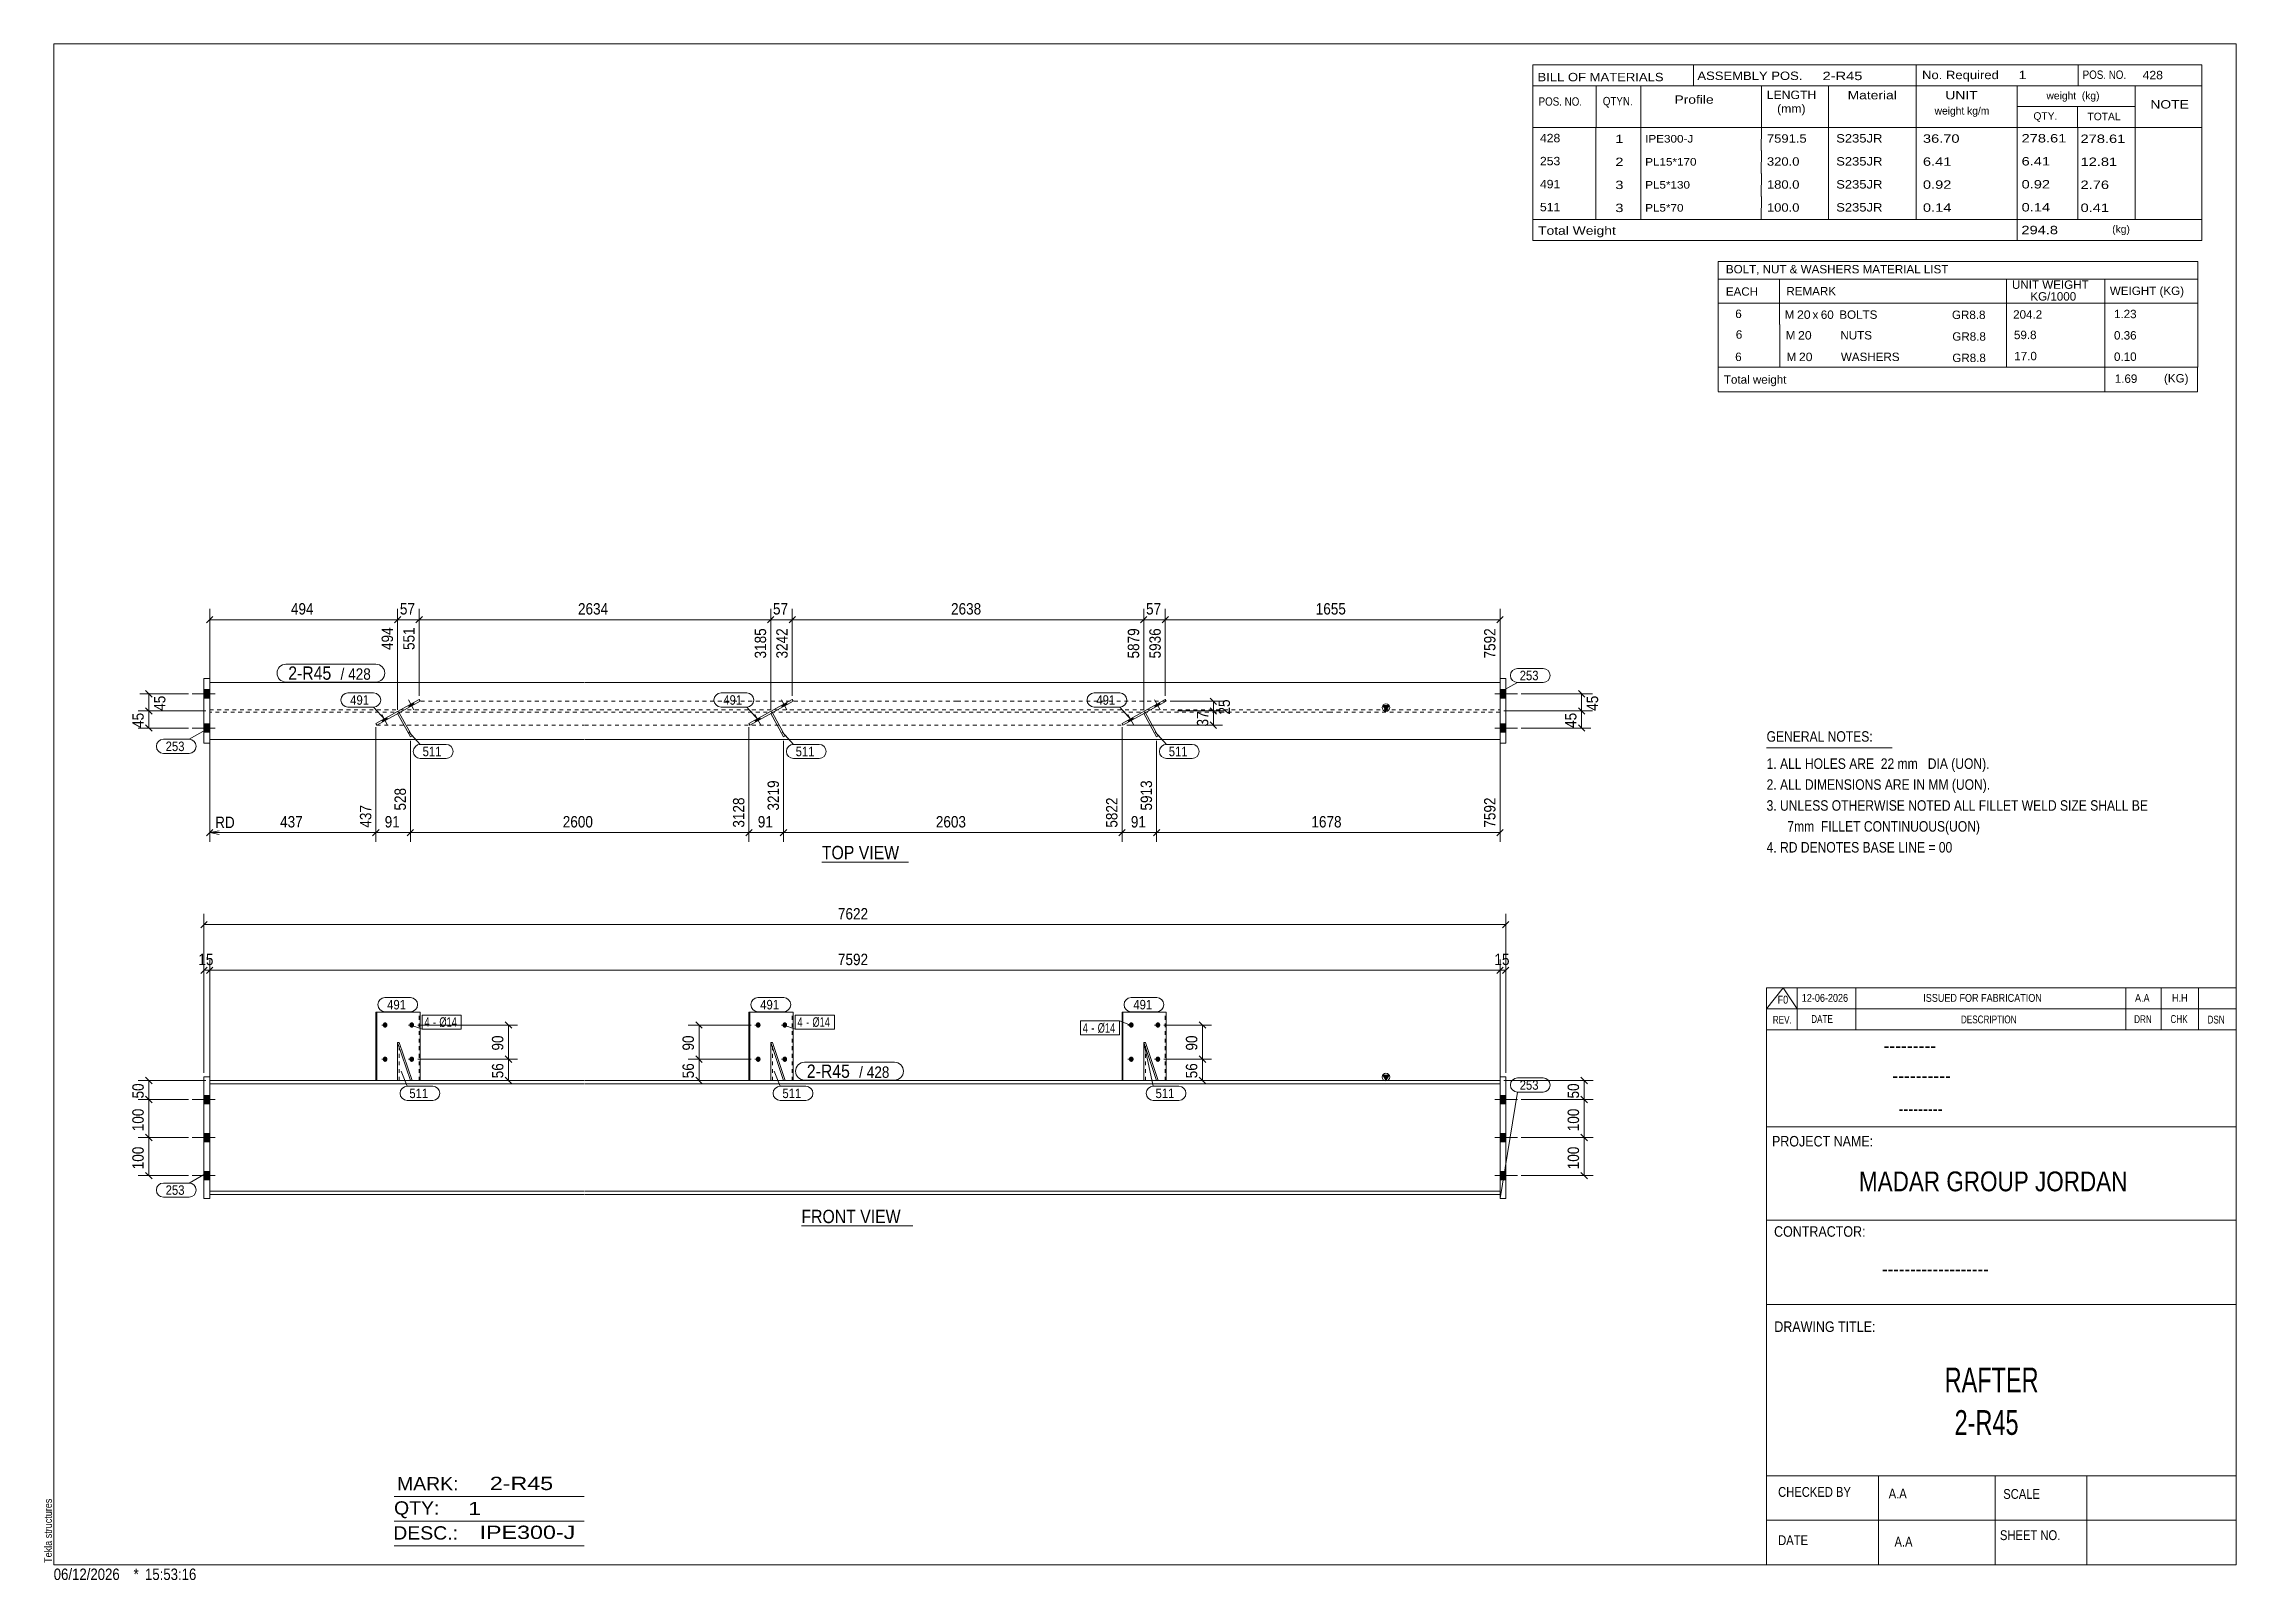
# Model space of a CAD drawing. Header units: millimetres. Extents: x 2 to 579, y 1 to 405.
import ezdxf

# ---------------------------------------------------------------- set-up
doc = ezdxf.new("R2010")
doc.units = ezdxf.units.MM
doc.linetypes.add('XKITLINE00', pattern=[0])
doc.linetypes.add('XKITLINE01', pattern=[4, 1, -1, 1, -1])
for name, color, linetype, lineweight in [('Bolt', 3, 'Continuous', 0), ('BoltMark', 7, 'Continuous', 0), ('Dimensions', 7, 'Continuous', 0), ('DrawingSheet', 5, 'Continuous', 0), ('GraphicObject', 6, 'Continuous', 0), ('OtherObjectType', 7, 'Continuous', 0), ('Part', 2, 'Continuous', 0), ('PartMark', 7, 'Continuous', 0)]:
    doc.layers.add(name, color=color, linetype=linetype, lineweight=lineweight)
doc.styles.add('@ARIAL_UNICODE_MS_BOLD', font='ARIAL.TTF')
doc.styles.add('ARIAL', font='ARIAL.TTF')
doc.styles.add('ARIAL_NARROW', font='ARIALN.TTF')
doc.styles.add('COMIC_SANS_MS_BOLD', font='COMICBD.TTF')
doc.styles.add('SWIS721_EX_BT', font='ARIAL.TTF')
doc.styles.add('SWISSE', font='ARIAL.TTF')

# ---------------------------------------------------------------- blocks, each defined once
blk = doc.blocks.new('*A1')
at = {"layer": 'Bolt'}
for points in [[(386.89, 126.26), (385.39, 126.26), (385.39, 128.46), (386.89, 128.46)], [(386.89, 126.26), (385.39, 126.26), (385.39, 128.46), (386.89, 128.46)], [(386.89, 116.26), (385.39, 116.26), (385.39, 118.46), (386.89, 118.46)], [(386.89, 116.26), (385.39, 116.26), (385.39, 118.46), (386.89, 118.46)], [(386.89, 106.26), (385.39, 106.26), (385.39, 108.46), (386.89, 108.46)], [(386.89, 106.26), (385.39, 106.26), (385.39, 108.46), (386.89, 108.46)]]:
    blk.add_hatch(color=3, dxfattribs=at).paths.add_polyline_path(points, flags=17)
at = {"layer": 'Bolt', "color": 3, "linetype": 'XKITLINE00', "lineweight": 0}
for p, q in [((383.99, 127.36), (389.99, 127.36)), ((383.99, 127.36), (389.99, 127.36)), ((385.39, 128.46), (386.89, 128.46)), ((385.39, 128.46), (386.89, 128.46)), ((385.39, 126.26), (386.89, 126.26)), ((385.39, 126.26), (386.89, 126.26)), ((383.99, 117.36), (389.99, 117.36)), ((383.99, 117.36), (389.99, 117.36)), ((385.39, 118.46), (386.89, 118.46)), ((385.39, 118.46), (386.89, 118.46)), ((385.39, 116.26), (386.89, 116.26)), ((385.39, 116.26), (386.89, 116.26)), ((383.99, 107.36), (389.99, 107.36)), ((383.99, 107.36), (389.99, 107.36)), ((385.39, 108.46), (386.89, 108.46)), ((385.39, 108.46), (386.89, 108.46)), ((385.39, 106.26), (386.89, 106.26)), ((385.39, 106.26), (386.89, 106.26))]:
    blk.add_line(p, q, dxfattribs=at)
blk = doc.blocks.new('*A2')
at = {"layer": 'Bolt'}
for points in [[(46.01, 126.26), (44.51, 126.26), (44.51, 128.46), (46.01, 128.46)], [(46.01, 126.26), (44.51, 126.26), (44.51, 128.46), (46.01, 128.46)], [(46.01, 116.26), (44.51, 116.26), (44.51, 118.46), (46.01, 118.46)], [(46.01, 116.26), (44.51, 116.26), (44.51, 118.46), (46.01, 118.46)], [(46.01, 106.26), (44.51, 106.26), (44.51, 108.46), (46.01, 108.46)], [(46.01, 106.26), (44.51, 106.26), (44.51, 108.46), (46.01, 108.46)]]:
    blk.add_hatch(color=3, dxfattribs=at).paths.add_polyline_path(points, flags=17)
at = {"layer": 'Bolt', "color": 3, "linetype": 'XKITLINE00', "lineweight": 0}
for p, q in [((41.41, 127.36), (47.41, 127.36)), ((41.41, 127.36), (47.41, 127.36)), ((44.51, 128.46), (46.01, 128.46)), ((44.51, 128.46), (46.01, 128.46)), ((44.51, 126.26), (46.01, 126.26)), ((44.51, 126.26), (46.01, 126.26)), ((41.41, 117.36), (47.41, 117.36)), ((41.41, 117.36), (47.41, 117.36)), ((44.51, 118.46), (46.01, 118.46)), ((44.51, 118.46), (46.01, 118.46)), ((44.51, 116.26), (46.01, 116.26)), ((44.51, 116.26), (46.01, 116.26)), ((41.41, 107.36), (47.41, 107.36)), ((41.41, 107.36), (47.41, 107.36)), ((44.51, 108.46), (46.01, 108.46)), ((44.51, 108.46), (46.01, 108.46)), ((44.51, 106.26), (46.01, 106.26)), ((44.51, 106.26), (46.01, 106.26))]:
    blk.add_line(p, q, dxfattribs=at)
blk = doc.blocks.new('*A3')
at = {"layer": 'Bolt'}
for points in [[(91.54, 147), (91.54, 147.03), (91.54, 147.07), (91.55, 147.1), (91.56, 147.13), (91.56, 147.17), (91.57, 147.2), (91.58, 147.23), (91.6, 147.26), (91.61, 147.29), (91.63, 147.32), (91.64, 147.35), (91.66, 147.38), (91.68, 147.41), (91.7, 147.43), (91.72, 147.46), (91.74, 147.48), (91.76, 147.5), (91.79, 147.52), (91.81, 147.54), (91.84, 147.56), (91.86, 147.58), (91.89, 147.6), (91.92, 147.61), (91.94, 147.62), (91.97, 147.63), (92, 147.64), (92.03, 147.65), (92.06, 147.65), (92.09, 147.66), (92.12, 147.66), (92.15, 147.66), (92.18, 147.66), (92.21, 147.66), (92.24, 147.65), (92.27, 147.65), (92.3, 147.64), (92.33, 147.63), (92.36, 147.62), (92.39, 147.61), (92.41, 147.6), (92.44, 147.58), (92.47, 147.56), (92.49, 147.54), (92.52, 147.52), (92.54, 147.5), (92.56, 147.48), (92.58, 147.46), (92.61, 147.43), (92.62, 147.41), (92.64, 147.38), (92.66, 147.35), (92.68, 147.32), (92.69, 147.29), (92.71, 147.26), (92.72, 147.23), (92.73, 147.2), (92.74, 147.17), (92.75, 147.13), (92.75, 147.1), (92.76, 147.07), (92.76, 147.03), (92.76, 147), (92.76, 146.96), (92.76, 146.93), (92.76, 146.89), (92.76, 146.86), (92.75, 146.83), (92.75, 146.79), (92.74, 146.76), (92.73, 146.73), (92.72, 146.69), (92.71, 146.66), (92.69, 146.63), (92.68, 146.6), (92.66, 146.57), (92.64, 146.55), (92.62, 146.52), (92.61, 146.49), (92.58, 146.47), (92.56, 146.44), (92.54, 146.42), (92.52, 146.4), (92.49, 146.38), (92.47, 146.36), (92.44, 146.35), (92.41, 146.33), (92.39, 146.32), (92.36, 146.3), (92.33, 146.29), (92.3, 146.28), (92.27, 146.28), (92.24, 146.27), (92.21, 146.27), (92.18, 146.26), (92.15, 146.26), (92.12, 146.26), (92.09, 146.27), (92.06, 146.27), (92.03, 146.28), (92, 146.28), (91.97, 146.29), (91.94, 146.3), (91.92, 146.32), (91.89, 146.33), (91.86, 146.35), (91.84, 146.36), (91.81, 146.38), (91.79, 146.4), (91.76, 146.42), (91.74, 146.44), (91.72, 146.47), (91.7, 146.49), (91.68, 146.52), (91.66, 146.55), (91.64, 146.57), (91.63, 146.6), (91.61, 146.63), (91.6, 146.66), (91.58, 146.69), (91.57, 146.73), (91.56, 146.76), (91.56, 146.79), (91.55, 146.83), (91.54, 146.86), (91.54, 146.89), (91.54, 146.93), (91.54, 146.96)], [(98.54, 147), (98.55, 147.03), (98.55, 147.07), (98.55, 147.1), (98.56, 147.13), (98.57, 147.17), (98.58, 147.2), (98.59, 147.23), (98.6, 147.26), (98.61, 147.29), (98.63, 147.32), (98.65, 147.35), (98.66, 147.38), (98.68, 147.41), (98.7, 147.43), (98.72, 147.46), (98.74, 147.48), (98.77, 147.5), (98.79, 147.52), (98.81, 147.54), (98.84, 147.56), (98.87, 147.58), (98.89, 147.6), (98.92, 147.61), (98.95, 147.62), (98.98, 147.63), (99.01, 147.64), (99.04, 147.65), (99.07, 147.65), (99.1, 147.66), (99.13, 147.66), (99.16, 147.66), (99.19, 147.66), (99.22, 147.66), (99.25, 147.65), (99.27, 147.65), (99.3, 147.64), (99.33, 147.63), (99.36, 147.62), (99.39, 147.61), (99.42, 147.6), (99.44, 147.58), (99.47, 147.56), (99.5, 147.54), (99.52, 147.52), (99.54, 147.5), (99.57, 147.48), (99.59, 147.46), (99.61, 147.43), (99.63, 147.41), (99.65, 147.38), (99.66, 147.35), (99.68, 147.32), (99.7, 147.29), (99.71, 147.26), (99.72, 147.23), (99.73, 147.2), (99.74, 147.17), (99.75, 147.13), (99.76, 147.1), (99.76, 147.07), (99.77, 147.03), (99.77, 147), (99.77, 146.96), (99.77, 146.93), (99.77, 146.89), (99.76, 146.86), (99.76, 146.83), (99.75, 146.79), (99.74, 146.76), (99.73, 146.73), (99.72, 146.69), (99.71, 146.66), (99.7, 146.63), (99.68, 146.6), (99.66, 146.57), (99.65, 146.55), (99.63, 146.52), (99.61, 146.49), (99.59, 146.47), (99.57, 146.44), (99.54, 146.42), (99.52, 146.4), (99.5, 146.38), (99.47, 146.36), (99.44, 146.35), (99.42, 146.33), (99.39, 146.32), (99.36, 146.3), (99.33, 146.29), (99.3, 146.28), (99.27, 146.28), (99.25, 146.27), (99.22, 146.27), (99.19, 146.26), (99.16, 146.26), (99.13, 146.26), (99.1, 146.27), (99.07, 146.27), (99.04, 146.28), (99.01, 146.28), (98.98, 146.29), (98.95, 146.3), (98.92, 146.32), (98.89, 146.33), (98.87, 146.35), (98.84, 146.36), (98.81, 146.38), (98.79, 146.4), (98.77, 146.42), (98.74, 146.44), (98.72, 146.47), (98.7, 146.49), (98.68, 146.52), (98.66, 146.55), (98.65, 146.57), (98.63, 146.6), (98.61, 146.63), (98.6, 146.66), (98.59, 146.69), (98.58, 146.73), (98.57, 146.76), (98.56, 146.79), (98.55, 146.83), (98.55, 146.86), (98.55, 146.89), (98.54, 146.93), (98.54, 146.96)], [(91.54, 138), (91.54, 138.03), (91.54, 138.07), (91.55, 138.1), (91.56, 138.13), (91.56, 138.17), (91.57, 138.2), (91.58, 138.23), (91.6, 138.26), (91.61, 138.29), (91.63, 138.32), (91.64, 138.35), (91.66, 138.38), (91.68, 138.41), (91.7, 138.43), (91.72, 138.46), (91.74, 138.48), (91.76, 138.5), (91.79, 138.52), (91.81, 138.54), (91.84, 138.56), (91.86, 138.58), (91.89, 138.6), (91.92, 138.61), (91.94, 138.62), (91.97, 138.63), (92, 138.64), (92.03, 138.65), (92.06, 138.65), (92.09, 138.66), (92.12, 138.66), (92.15, 138.66), (92.18, 138.66), (92.21, 138.66), (92.24, 138.65), (92.27, 138.65), (92.3, 138.64), (92.33, 138.63), (92.36, 138.62), (92.39, 138.61), (92.41, 138.6), (92.44, 138.58), (92.47, 138.56), (92.49, 138.54), (92.52, 138.52), (92.54, 138.5), (92.56, 138.48), (92.58, 138.46), (92.61, 138.43), (92.62, 138.41), (92.64, 138.38), (92.66, 138.35), (92.68, 138.32), (92.69, 138.29), (92.71, 138.26), (92.72, 138.23), (92.73, 138.2), (92.74, 138.17), (92.75, 138.13), (92.75, 138.1), (92.76, 138.07), (92.76, 138.03), (92.76, 138), (92.76, 137.96), (92.76, 137.93), (92.76, 137.89), (92.76, 137.86), (92.75, 137.83), (92.75, 137.79), (92.74, 137.76), (92.73, 137.73), (92.72, 137.69), (92.71, 137.66), (92.69, 137.63), (92.68, 137.6), (92.66, 137.57), (92.64, 137.55), (92.62, 137.52), (92.61, 137.49), (92.58, 137.47), (92.56, 137.44), (92.54, 137.42), (92.52, 137.4), (92.49, 137.38), (92.47, 137.36), (92.44, 137.35), (92.41, 137.33), (92.39, 137.32), (92.36, 137.3), (92.33, 137.29), (92.3, 137.28), (92.27, 137.28), (92.24, 137.27), (92.21, 137.27), (92.18, 137.26), (92.15, 137.26), (92.12, 137.26), (92.09, 137.27), (92.06, 137.27), (92.03, 137.28), (92, 137.28), (91.97, 137.29), (91.94, 137.3), (91.92, 137.32), (91.89, 137.33), (91.86, 137.35), (91.84, 137.36), (91.81, 137.38), (91.79, 137.4), (91.76, 137.42), (91.74, 137.44), (91.72, 137.47), (91.7, 137.49), (91.68, 137.52), (91.66, 137.55), (91.64, 137.57), (91.63, 137.6), (91.61, 137.63), (91.6, 137.66), (91.58, 137.69), (91.57, 137.73), (91.56, 137.76), (91.56, 137.79), (91.55, 137.83), (91.54, 137.86), (91.54, 137.89), (91.54, 137.93), (91.54, 137.96)], [(98.54, 138), (98.55, 138.03), (98.55, 138.07), (98.55, 138.1), (98.56, 138.13), (98.57, 138.17), (98.58, 138.2), (98.59, 138.23), (98.6, 138.26), (98.61, 138.29), (98.63, 138.32), (98.65, 138.35), (98.66, 138.38), (98.68, 138.41), (98.7, 138.43), (98.72, 138.46), (98.74, 138.48), (98.77, 138.5), (98.79, 138.52), (98.81, 138.54), (98.84, 138.56), (98.87, 138.58), (98.89, 138.6), (98.92, 138.61), (98.95, 138.62), (98.98, 138.63), (99.01, 138.64), (99.04, 138.65), (99.07, 138.65), (99.1, 138.66), (99.13, 138.66), (99.16, 138.66), (99.19, 138.66), (99.22, 138.66), (99.25, 138.65), (99.27, 138.65), (99.3, 138.64), (99.33, 138.63), (99.36, 138.62), (99.39, 138.61), (99.42, 138.6), (99.44, 138.58), (99.47, 138.56), (99.5, 138.54), (99.52, 138.52), (99.54, 138.5), (99.57, 138.48), (99.59, 138.46), (99.61, 138.43), (99.63, 138.41), (99.65, 138.38), (99.66, 138.35), (99.68, 138.32), (99.7, 138.29), (99.71, 138.26), (99.72, 138.23), (99.73, 138.2), (99.74, 138.17), (99.75, 138.13), (99.76, 138.1), (99.76, 138.07), (99.77, 138.03), (99.77, 138), (99.77, 137.96), (99.77, 137.93), (99.77, 137.89), (99.76, 137.86), (99.76, 137.83), (99.75, 137.79), (99.74, 137.76), (99.73, 137.73), (99.72, 137.69), (99.71, 137.66), (99.7, 137.63), (99.68, 137.6), (99.66, 137.57), (99.65, 137.55), (99.63, 137.52), (99.61, 137.49), (99.59, 137.47), (99.57, 137.44), (99.54, 137.42), (99.52, 137.4), (99.5, 137.38), (99.47, 137.36), (99.44, 137.35), (99.42, 137.33), (99.39, 137.32), (99.36, 137.3), (99.33, 137.29), (99.3, 137.28), (99.27, 137.28), (99.25, 137.27), (99.22, 137.27), (99.19, 137.26), (99.16, 137.26), (99.13, 137.26), (99.1, 137.27), (99.07, 137.27), (99.04, 137.28), (99.01, 137.28), (98.98, 137.29), (98.95, 137.3), (98.92, 137.32), (98.89, 137.33), (98.87, 137.35), (98.84, 137.36), (98.81, 137.38), (98.79, 137.4), (98.77, 137.42), (98.74, 137.44), (98.72, 137.47), (98.7, 137.49), (98.68, 137.52), (98.66, 137.55), (98.65, 137.57), (98.63, 137.6), (98.61, 137.63), (98.6, 137.66), (98.59, 137.69), (98.58, 137.73), (98.57, 137.76), (98.56, 137.79), (98.55, 137.83), (98.55, 137.86), (98.55, 137.89), (98.54, 137.93), (98.54, 137.96)]]:
    blk.add_hatch(color=3, dxfattribs=at).paths.add_polyline_path(points, flags=17)
at = {"layer": 'Bolt', "color": 3, "linetype": 'XKITLINE00', "lineweight": 0}
for p, q in [((92.71, 146.96), (91.26, 146.96)), ((99.72, 146.96), (98.27, 146.96)), ((92.71, 137.96), (91.26, 137.96)), ((99.72, 137.96), (98.27, 137.96))]:
    blk.add_line(p, q, dxfattribs=at)
blk = doc.blocks.new('*A4')
at = {"layer": 'Bolt'}
for points in [[(189.65, 147), (189.66, 147.03), (189.66, 147.07), (189.67, 147.1), (189.67, 147.13), (189.68, 147.17), (189.69, 147.2), (189.7, 147.23), (189.71, 147.26), (189.73, 147.29), (189.74, 147.32), (189.76, 147.35), (189.78, 147.38), (189.79, 147.41), (189.81, 147.43), (189.84, 147.46), (189.86, 147.48), (189.88, 147.5), (189.9, 147.52), (189.93, 147.54), (189.96, 147.56), (189.98, 147.58), (190.01, 147.6), (190.04, 147.61), (190.07, 147.62), (190.09, 147.63), (190.12, 147.64), (190.15, 147.65), (190.18, 147.65), (190.21, 147.66), (190.24, 147.66), (190.27, 147.66), (190.31, 147.66), (190.34, 147.66), (190.37, 147.65), (190.4, 147.65), (190.43, 147.64), (190.45, 147.63), (190.48, 147.62), (190.51, 147.61), (190.54, 147.6), (190.57, 147.58), (190.59, 147.56), (190.62, 147.54), (190.64, 147.52), (190.67, 147.5), (190.69, 147.48), (190.71, 147.46), (190.73, 147.43), (190.75, 147.41), (190.77, 147.38), (190.79, 147.35), (190.81, 147.32), (190.82, 147.29), (190.84, 147.26), (190.85, 147.23), (190.86, 147.2), (190.87, 147.17), (190.88, 147.13), (190.88, 147.1), (190.89, 147.07), (190.89, 147.03), (190.89, 147), (190.9, 146.96), (190.89, 146.93), (190.89, 146.89), (190.89, 146.86), (190.88, 146.83), (190.88, 146.79), (190.87, 146.76), (190.86, 146.73), (190.85, 146.69), (190.84, 146.66), (190.82, 146.63), (190.81, 146.6), (190.79, 146.57), (190.77, 146.55), (190.75, 146.52), (190.73, 146.49), (190.71, 146.47), (190.69, 146.44), (190.67, 146.42), (190.64, 146.4), (190.62, 146.38), (190.59, 146.36), (190.57, 146.35), (190.54, 146.33), (190.51, 146.32), (190.48, 146.3), (190.45, 146.29), (190.43, 146.28), (190.4, 146.28), (190.37, 146.27), (190.34, 146.27), (190.31, 146.26), (190.27, 146.26), (190.24, 146.26), (190.21, 146.27), (190.18, 146.27), (190.15, 146.28), (190.12, 146.28), (190.09, 146.29), (190.07, 146.3), (190.04, 146.32), (190.01, 146.33), (189.98, 146.35), (189.96, 146.36), (189.93, 146.38), (189.9, 146.4), (189.88, 146.42), (189.86, 146.44), (189.84, 146.47), (189.81, 146.49), (189.79, 146.52), (189.78, 146.55), (189.76, 146.57), (189.74, 146.6), (189.73, 146.63), (189.71, 146.66), (189.7, 146.69), (189.69, 146.73), (189.68, 146.76), (189.67, 146.79), (189.67, 146.83), (189.66, 146.86), (189.66, 146.89), (189.65, 146.93), (189.65, 146.96)], [(196.67, 147), (196.67, 147.03), (196.67, 147.07), (196.68, 147.1), (196.68, 147.13), (196.69, 147.17), (196.7, 147.2), (196.71, 147.23), (196.72, 147.26), (196.74, 147.29), (196.75, 147.32), (196.77, 147.35), (196.79, 147.38), (196.81, 147.41), (196.82, 147.43), (196.85, 147.46), (196.87, 147.48), (196.89, 147.5), (196.91, 147.52), (196.94, 147.54), (196.96, 147.56), (196.99, 147.58), (197.02, 147.6), (197.04, 147.61), (197.07, 147.62), (197.1, 147.63), (197.13, 147.64), (197.16, 147.65), (197.19, 147.65), (197.22, 147.66), (197.25, 147.66), (197.28, 147.66), (197.31, 147.66), (197.34, 147.66), (197.37, 147.65), (197.4, 147.65), (197.43, 147.64), (197.46, 147.63), (197.49, 147.62), (197.51, 147.61), (197.54, 147.6), (197.57, 147.58), (197.59, 147.56), (197.62, 147.54), (197.64, 147.52), (197.67, 147.5), (197.69, 147.48), (197.71, 147.46), (197.73, 147.43), (197.75, 147.41), (197.77, 147.38), (197.79, 147.35), (197.8, 147.32), (197.82, 147.29), (197.83, 147.26), (197.85, 147.23), (197.86, 147.2), (197.87, 147.17), (197.87, 147.13), (197.88, 147.1), (197.89, 147.07), (197.89, 147.03), (197.89, 147), (197.89, 146.96), (197.89, 146.93), (197.89, 146.89), (197.89, 146.86), (197.88, 146.83), (197.87, 146.79), (197.87, 146.76), (197.86, 146.73), (197.85, 146.69), (197.83, 146.66), (197.82, 146.63), (197.8, 146.6), (197.79, 146.57), (197.77, 146.55), (197.75, 146.52), (197.73, 146.49), (197.71, 146.47), (197.69, 146.44), (197.67, 146.42), (197.64, 146.4), (197.62, 146.38), (197.59, 146.36), (197.57, 146.35), (197.54, 146.33), (197.51, 146.32), (197.49, 146.3), (197.46, 146.29), (197.43, 146.28), (197.4, 146.28), (197.37, 146.27), (197.34, 146.27), (197.31, 146.26), (197.28, 146.26), (197.25, 146.26), (197.22, 146.27), (197.19, 146.27), (197.16, 146.28), (197.13, 146.28), (197.1, 146.29), (197.07, 146.3), (197.04, 146.32), (197.02, 146.33), (196.99, 146.35), (196.96, 146.36), (196.94, 146.38), (196.91, 146.4), (196.89, 146.42), (196.87, 146.44), (196.85, 146.47), (196.82, 146.49), (196.81, 146.52), (196.79, 146.55), (196.77, 146.57), (196.75, 146.6), (196.74, 146.63), (196.72, 146.66), (196.71, 146.69), (196.7, 146.73), (196.69, 146.76), (196.68, 146.79), (196.68, 146.83), (196.67, 146.86), (196.67, 146.89), (196.67, 146.93), (196.67, 146.96)], [(189.65, 138), (189.66, 138.03), (189.66, 138.07), (189.67, 138.1), (189.67, 138.13), (189.68, 138.17), (189.69, 138.2), (189.7, 138.23), (189.71, 138.26), (189.73, 138.29), (189.74, 138.32), (189.76, 138.35), (189.78, 138.38), (189.79, 138.41), (189.81, 138.43), (189.84, 138.46), (189.86, 138.48), (189.88, 138.5), (189.9, 138.52), (189.93, 138.54), (189.96, 138.56), (189.98, 138.58), (190.01, 138.6), (190.04, 138.61), (190.07, 138.62), (190.09, 138.63), (190.12, 138.64), (190.15, 138.65), (190.18, 138.65), (190.21, 138.66), (190.24, 138.66), (190.27, 138.66), (190.31, 138.66), (190.34, 138.66), (190.37, 138.65), (190.4, 138.65), (190.43, 138.64), (190.45, 138.63), (190.48, 138.62), (190.51, 138.61), (190.54, 138.6), (190.57, 138.58), (190.59, 138.56), (190.62, 138.54), (190.64, 138.52), (190.67, 138.5), (190.69, 138.48), (190.71, 138.46), (190.73, 138.43), (190.75, 138.41), (190.77, 138.38), (190.79, 138.35), (190.81, 138.32), (190.82, 138.29), (190.84, 138.26), (190.85, 138.23), (190.86, 138.2), (190.87, 138.17), (190.88, 138.13), (190.88, 138.1), (190.89, 138.07), (190.89, 138.03), (190.89, 138), (190.9, 137.96), (190.89, 137.93), (190.89, 137.89), (190.89, 137.86), (190.88, 137.83), (190.88, 137.79), (190.87, 137.76), (190.86, 137.73), (190.85, 137.69), (190.84, 137.66), (190.82, 137.63), (190.81, 137.6), (190.79, 137.57), (190.77, 137.55), (190.75, 137.52), (190.73, 137.49), (190.71, 137.47), (190.69, 137.44), (190.67, 137.42), (190.64, 137.4), (190.62, 137.38), (190.59, 137.36), (190.57, 137.35), (190.54, 137.33), (190.51, 137.32), (190.48, 137.3), (190.45, 137.29), (190.43, 137.28), (190.4, 137.28), (190.37, 137.27), (190.34, 137.27), (190.31, 137.26), (190.27, 137.26), (190.24, 137.26), (190.21, 137.27), (190.18, 137.27), (190.15, 137.28), (190.12, 137.28), (190.09, 137.29), (190.07, 137.3), (190.04, 137.32), (190.01, 137.33), (189.98, 137.35), (189.96, 137.36), (189.93, 137.38), (189.9, 137.4), (189.88, 137.42), (189.86, 137.44), (189.84, 137.47), (189.81, 137.49), (189.79, 137.52), (189.78, 137.55), (189.76, 137.57), (189.74, 137.6), (189.73, 137.63), (189.71, 137.66), (189.7, 137.69), (189.69, 137.73), (189.68, 137.76), (189.67, 137.79), (189.67, 137.83), (189.66, 137.86), (189.66, 137.89), (189.65, 137.93), (189.65, 137.96)], [(196.67, 138), (196.67, 138.03), (196.67, 138.07), (196.68, 138.1), (196.68, 138.13), (196.69, 138.17), (196.7, 138.2), (196.71, 138.23), (196.72, 138.26), (196.74, 138.29), (196.75, 138.32), (196.77, 138.35), (196.79, 138.38), (196.81, 138.41), (196.82, 138.43), (196.85, 138.46), (196.87, 138.48), (196.89, 138.5), (196.91, 138.52), (196.94, 138.54), (196.96, 138.56), (196.99, 138.58), (197.02, 138.6), (197.04, 138.61), (197.07, 138.62), (197.1, 138.63), (197.13, 138.64), (197.16, 138.65), (197.19, 138.65), (197.22, 138.66), (197.25, 138.66), (197.28, 138.66), (197.31, 138.66), (197.34, 138.66), (197.37, 138.65), (197.4, 138.65), (197.43, 138.64), (197.46, 138.63), (197.49, 138.62), (197.51, 138.61), (197.54, 138.6), (197.57, 138.58), (197.59, 138.56), (197.62, 138.54), (197.64, 138.52), (197.67, 138.5), (197.69, 138.48), (197.71, 138.46), (197.73, 138.43), (197.75, 138.41), (197.77, 138.38), (197.79, 138.35), (197.8, 138.32), (197.82, 138.29), (197.83, 138.26), (197.85, 138.23), (197.86, 138.2), (197.87, 138.17), (197.87, 138.13), (197.88, 138.1), (197.89, 138.07), (197.89, 138.03), (197.89, 138), (197.89, 137.96), (197.89, 137.93), (197.89, 137.89), (197.89, 137.86), (197.88, 137.83), (197.87, 137.79), (197.87, 137.76), (197.86, 137.73), (197.85, 137.69), (197.83, 137.66), (197.82, 137.63), (197.8, 137.6), (197.79, 137.57), (197.77, 137.55), (197.75, 137.52), (197.73, 137.49), (197.71, 137.47), (197.69, 137.44), (197.67, 137.42), (197.64, 137.4), (197.62, 137.38), (197.59, 137.36), (197.57, 137.35), (197.54, 137.33), (197.51, 137.32), (197.49, 137.3), (197.46, 137.29), (197.43, 137.28), (197.4, 137.28), (197.37, 137.27), (197.34, 137.27), (197.31, 137.26), (197.28, 137.26), (197.25, 137.26), (197.22, 137.27), (197.19, 137.27), (197.16, 137.28), (197.13, 137.28), (197.1, 137.29), (197.07, 137.3), (197.04, 137.32), (197.02, 137.33), (196.99, 137.35), (196.96, 137.36), (196.94, 137.38), (196.91, 137.4), (196.89, 137.42), (196.87, 137.44), (196.85, 137.47), (196.82, 137.49), (196.81, 137.52), (196.79, 137.55), (196.77, 137.57), (196.75, 137.6), (196.74, 137.63), (196.72, 137.66), (196.71, 137.69), (196.7, 137.73), (196.69, 137.76), (196.68, 137.79), (196.68, 137.83), (196.67, 137.86), (196.67, 137.89), (196.67, 137.93), (196.67, 137.96)]]:
    blk.add_hatch(color=3, dxfattribs=at).paths.add_polyline_path(points, flags=17)
at = {"layer": 'Bolt', "color": 3, "linetype": 'XKITLINE00', "lineweight": 0}
for p, q in [((190.84, 146.96), (189.39, 146.96)), ((197.84, 146.96), (196.39, 146.96)), ((190.84, 137.96), (189.39, 137.96)), ((197.84, 137.96), (196.39, 137.96))]:
    blk.add_line(p, q, dxfattribs=at)
blk = doc.blocks.new('*A5')
at = {"layer": 'Bolt'}
for points in [[(287.78, 147), (287.78, 147.03), (287.78, 147.07), (287.79, 147.1), (287.8, 147.13), (287.8, 147.17), (287.81, 147.2), (287.82, 147.23), (287.84, 147.26), (287.85, 147.29), (287.87, 147.32), (287.88, 147.35), (287.9, 147.38), (287.92, 147.41), (287.94, 147.43), (287.96, 147.46), (287.98, 147.48), (288, 147.5), (288.03, 147.52), (288.05, 147.54), (288.08, 147.56), (288.11, 147.58), (288.13, 147.6), (288.16, 147.61), (288.19, 147.62), (288.22, 147.63), (288.25, 147.64), (288.28, 147.65), (288.31, 147.65), (288.34, 147.66), (288.37, 147.66), (288.4, 147.66), (288.43, 147.66), (288.46, 147.66), (288.49, 147.65), (288.52, 147.65), (288.55, 147.64), (288.58, 147.63), (288.61, 147.62), (288.64, 147.61), (288.66, 147.6), (288.69, 147.58), (288.72, 147.56), (288.74, 147.54), (288.77, 147.52), (288.79, 147.5), (288.81, 147.48), (288.84, 147.46), (288.86, 147.43), (288.88, 147.41), (288.9, 147.38), (288.91, 147.35), (288.93, 147.32), (288.95, 147.29), (288.96, 147.26), (288.97, 147.23), (288.98, 147.2), (288.99, 147.17), (289, 147.13), (289.01, 147.1), (289.01, 147.07), (289.02, 147.03), (289.02, 147), (289.02, 146.96), (289.02, 146.93), (289.02, 146.89), (289.01, 146.86), (289.01, 146.83), (289, 146.79), (288.99, 146.76), (288.98, 146.73), (288.97, 146.69), (288.96, 146.66), (288.95, 146.63), (288.93, 146.6), (288.91, 146.57), (288.9, 146.55), (288.88, 146.52), (288.86, 146.49), (288.84, 146.47), (288.81, 146.44), (288.79, 146.42), (288.77, 146.4), (288.74, 146.38), (288.72, 146.36), (288.69, 146.35), (288.66, 146.33), (288.64, 146.32), (288.61, 146.3), (288.58, 146.29), (288.55, 146.28), (288.52, 146.28), (288.49, 146.27), (288.46, 146.27), (288.43, 146.26), (288.4, 146.26), (288.37, 146.26), (288.34, 146.27), (288.31, 146.27), (288.28, 146.28), (288.25, 146.28), (288.22, 146.29), (288.19, 146.3), (288.16, 146.32), (288.13, 146.33), (288.11, 146.35), (288.08, 146.36), (288.05, 146.38), (288.03, 146.4), (288, 146.42), (287.98, 146.44), (287.96, 146.47), (287.94, 146.49), (287.92, 146.52), (287.9, 146.55), (287.88, 146.57), (287.87, 146.6), (287.85, 146.63), (287.84, 146.66), (287.82, 146.69), (287.81, 146.73), (287.8, 146.76), (287.8, 146.79), (287.79, 146.83), (287.78, 146.86), (287.78, 146.89), (287.78, 146.93), (287.78, 146.96)], [(294.79, 147), (294.79, 147.03), (294.8, 147.07), (294.8, 147.1), (294.81, 147.13), (294.82, 147.17), (294.83, 147.2), (294.84, 147.23), (294.85, 147.26), (294.86, 147.29), (294.88, 147.32), (294.89, 147.35), (294.91, 147.38), (294.93, 147.41), (294.95, 147.43), (294.97, 147.46), (294.99, 147.48), (295.01, 147.5), (295.04, 147.52), (295.06, 147.54), (295.09, 147.56), (295.11, 147.58), (295.14, 147.6), (295.17, 147.61), (295.2, 147.62), (295.22, 147.63), (295.25, 147.64), (295.28, 147.65), (295.31, 147.65), (295.34, 147.66), (295.37, 147.66), (295.4, 147.66), (295.43, 147.66), (295.46, 147.66), (295.49, 147.65), (295.52, 147.65), (295.55, 147.64), (295.58, 147.63), (295.61, 147.62), (295.64, 147.61), (295.66, 147.6), (295.69, 147.58), (295.72, 147.56), (295.74, 147.54), (295.77, 147.52), (295.79, 147.5), (295.81, 147.48), (295.84, 147.46), (295.86, 147.43), (295.88, 147.41), (295.89, 147.38), (295.91, 147.35), (295.93, 147.32), (295.94, 147.29), (295.96, 147.26), (295.97, 147.23), (295.98, 147.2), (295.99, 147.17), (296, 147.13), (296, 147.1), (296.01, 147.07), (296.01, 147.03), (296.01, 147), (296.02, 146.96), (296.01, 146.93), (296.01, 146.89), (296.01, 146.86), (296, 146.83), (296, 146.79), (295.99, 146.76), (295.98, 146.73), (295.97, 146.69), (295.96, 146.66), (295.94, 146.63), (295.93, 146.6), (295.91, 146.57), (295.89, 146.55), (295.88, 146.52), (295.86, 146.49), (295.84, 146.47), (295.81, 146.44), (295.79, 146.42), (295.77, 146.4), (295.74, 146.38), (295.72, 146.36), (295.69, 146.35), (295.66, 146.33), (295.64, 146.32), (295.61, 146.3), (295.58, 146.29), (295.55, 146.28), (295.52, 146.28), (295.49, 146.27), (295.46, 146.27), (295.43, 146.26), (295.4, 146.26), (295.37, 146.26), (295.34, 146.27), (295.31, 146.27), (295.28, 146.28), (295.25, 146.28), (295.22, 146.29), (295.2, 146.3), (295.17, 146.32), (295.14, 146.33), (295.11, 146.35), (295.09, 146.36), (295.06, 146.38), (295.04, 146.4), (295.01, 146.42), (294.99, 146.44), (294.97, 146.47), (294.95, 146.49), (294.93, 146.52), (294.91, 146.55), (294.89, 146.57), (294.88, 146.6), (294.86, 146.63), (294.85, 146.66), (294.84, 146.69), (294.83, 146.73), (294.82, 146.76), (294.81, 146.79), (294.8, 146.83), (294.8, 146.86), (294.79, 146.89), (294.79, 146.93), (294.79, 146.96)], [(287.78, 138), (287.78, 138.03), (287.78, 138.07), (287.79, 138.1), (287.8, 138.13), (287.8, 138.17), (287.81, 138.2), (287.82, 138.23), (287.84, 138.26), (287.85, 138.29), (287.87, 138.32), (287.88, 138.35), (287.9, 138.38), (287.92, 138.41), (287.94, 138.43), (287.96, 138.46), (287.98, 138.48), (288, 138.5), (288.03, 138.52), (288.05, 138.54), (288.08, 138.56), (288.11, 138.58), (288.13, 138.6), (288.16, 138.61), (288.19, 138.62), (288.22, 138.63), (288.25, 138.64), (288.28, 138.65), (288.31, 138.65), (288.34, 138.66), (288.37, 138.66), (288.4, 138.66), (288.43, 138.66), (288.46, 138.66), (288.49, 138.65), (288.52, 138.65), (288.55, 138.64), (288.58, 138.63), (288.61, 138.62), (288.64, 138.61), (288.66, 138.6), (288.69, 138.58), (288.72, 138.56), (288.74, 138.54), (288.77, 138.52), (288.79, 138.5), (288.81, 138.48), (288.84, 138.46), (288.86, 138.43), (288.88, 138.41), (288.9, 138.38), (288.91, 138.35), (288.93, 138.32), (288.95, 138.29), (288.96, 138.26), (288.97, 138.23), (288.98, 138.2), (288.99, 138.17), (289, 138.13), (289.01, 138.1), (289.01, 138.07), (289.02, 138.03), (289.02, 138), (289.02, 137.96), (289.02, 137.93), (289.02, 137.89), (289.01, 137.86), (289.01, 137.83), (289, 137.79), (288.99, 137.76), (288.98, 137.73), (288.97, 137.69), (288.96, 137.66), (288.95, 137.63), (288.93, 137.6), (288.91, 137.57), (288.9, 137.55), (288.88, 137.52), (288.86, 137.49), (288.84, 137.47), (288.81, 137.44), (288.79, 137.42), (288.77, 137.4), (288.74, 137.38), (288.72, 137.36), (288.69, 137.35), (288.66, 137.33), (288.64, 137.32), (288.61, 137.3), (288.58, 137.29), (288.55, 137.28), (288.52, 137.28), (288.49, 137.27), (288.46, 137.27), (288.43, 137.26), (288.4, 137.26), (288.37, 137.26), (288.34, 137.27), (288.31, 137.27), (288.28, 137.28), (288.25, 137.28), (288.22, 137.29), (288.19, 137.3), (288.16, 137.32), (288.13, 137.33), (288.11, 137.35), (288.08, 137.36), (288.05, 137.38), (288.03, 137.4), (288, 137.42), (287.98, 137.44), (287.96, 137.47), (287.94, 137.49), (287.92, 137.52), (287.9, 137.55), (287.88, 137.57), (287.87, 137.6), (287.85, 137.63), (287.84, 137.66), (287.82, 137.69), (287.81, 137.73), (287.8, 137.76), (287.8, 137.79), (287.79, 137.83), (287.78, 137.86), (287.78, 137.89), (287.78, 137.93), (287.78, 137.96)], [(294.79, 138), (294.79, 138.03), (294.8, 138.07), (294.8, 138.1), (294.81, 138.13), (294.82, 138.17), (294.83, 138.2), (294.84, 138.23), (294.85, 138.26), (294.86, 138.29), (294.88, 138.32), (294.89, 138.35), (294.91, 138.38), (294.93, 138.41), (294.95, 138.43), (294.97, 138.46), (294.99, 138.48), (295.01, 138.5), (295.04, 138.52), (295.06, 138.54), (295.09, 138.56), (295.11, 138.58), (295.14, 138.6), (295.17, 138.61), (295.2, 138.62), (295.22, 138.63), (295.25, 138.64), (295.28, 138.65), (295.31, 138.65), (295.34, 138.66), (295.37, 138.66), (295.4, 138.66), (295.43, 138.66), (295.46, 138.66), (295.49, 138.65), (295.52, 138.65), (295.55, 138.64), (295.58, 138.63), (295.61, 138.62), (295.64, 138.61), (295.66, 138.6), (295.69, 138.58), (295.72, 138.56), (295.74, 138.54), (295.77, 138.52), (295.79, 138.5), (295.81, 138.48), (295.84, 138.46), (295.86, 138.43), (295.88, 138.41), (295.89, 138.38), (295.91, 138.35), (295.93, 138.32), (295.94, 138.29), (295.96, 138.26), (295.97, 138.23), (295.98, 138.2), (295.99, 138.17), (296, 138.13), (296, 138.1), (296.01, 138.07), (296.01, 138.03), (296.01, 138), (296.02, 137.96), (296.01, 137.93), (296.01, 137.89), (296.01, 137.86), (296, 137.83), (296, 137.79), (295.99, 137.76), (295.98, 137.73), (295.97, 137.69), (295.96, 137.66), (295.94, 137.63), (295.93, 137.6), (295.91, 137.57), (295.89, 137.55), (295.88, 137.52), (295.86, 137.49), (295.84, 137.47), (295.81, 137.44), (295.79, 137.42), (295.77, 137.4), (295.74, 137.38), (295.72, 137.36), (295.69, 137.35), (295.66, 137.33), (295.64, 137.32), (295.61, 137.3), (295.58, 137.29), (295.55, 137.28), (295.52, 137.28), (295.49, 137.27), (295.46, 137.27), (295.43, 137.26), (295.4, 137.26), (295.37, 137.26), (295.34, 137.27), (295.31, 137.27), (295.28, 137.28), (295.25, 137.28), (295.22, 137.29), (295.2, 137.3), (295.17, 137.32), (295.14, 137.33), (295.11, 137.35), (295.09, 137.36), (295.06, 137.38), (295.04, 137.4), (295.01, 137.42), (294.99, 137.44), (294.97, 137.47), (294.95, 137.49), (294.93, 137.52), (294.91, 137.55), (294.89, 137.57), (294.88, 137.6), (294.86, 137.63), (294.85, 137.66), (294.84, 137.69), (294.83, 137.73), (294.82, 137.76), (294.81, 137.79), (294.8, 137.83), (294.8, 137.86), (294.79, 137.89), (294.79, 137.93), (294.79, 137.96)]]:
    blk.add_hatch(color=3, dxfattribs=at).paths.add_polyline_path(points, flags=17)
at = {"layer": 'Bolt', "color": 3, "linetype": 'XKITLINE00', "lineweight": 0}
for p, q in [((288.96, 146.96), (287.51, 146.96)), ((295.96, 146.96), (294.51, 146.96)), ((288.96, 137.96), (287.51, 137.96)), ((295.96, 137.96), (294.51, 137.96))]:
    blk.add_line(p, q, dxfattribs=at)
blk = doc.blocks.new('*A6')
at = {"layer": 'Part'}
blk.add_hatch(color=2, dxfattribs=at).paths.add_polyline_path([(354.59, 133.76), (356.19, 133.76), (355.39, 132.36)], flags=17)
at = {"layer": 'Part', "color": 2, "linetype": 'XKITLINE00', "lineweight": 0}
for p, q in [((355.39, 132.36), (354.59, 133.76)), ((354.59, 133.76), (356.19, 133.76)), ((356.19, 133.76), (355.39, 132.36)), ((46.01, 132.36), (144.54, 132.36)), ((144.54, 131.46), (46.01, 131.46)), ((144.64, 132.36), (242.67, 132.36)), ((242.67, 131.46), (144.64, 131.46)), ((242.77, 132.36), (340.79, 132.36)), ((340.79, 131.46), (242.77, 131.46)), ((340.89, 132.36), (385.39, 132.36)), ((385.39, 131.46), (340.89, 131.46)), ((144.54, 103.26), (46.01, 103.26)), ((46.01, 102.36), (144.54, 102.36)), ((242.67, 103.26), (144.64, 103.26)), ((144.64, 102.36), (242.67, 102.36)), ((340.79, 103.26), (242.77, 103.26)), ((242.77, 102.36), (340.79, 102.36)), ((385.39, 103.26), (340.89, 103.26)), ((340.89, 102.36), (385.39, 102.36))]:
    blk.add_line(p, q, dxfattribs=at)
at = {"layer": 'Part', "color": 7, "linetype": 'XKITLINE01', "lineweight": 0}
for p, q in [((46.01, 132.36), (46.01, 102.36)), ((385.39, 132.36), (385.39, 102.36))]:
    blk.add_line(p, q, dxfattribs=at)
at = {"layer": 'Part', "color": 2, "linetype": 'XKITLINE00', "lineweight": 0}
blk.add_circle((355.39, 133.26), 1, dxfattribs=at)
blk = doc.blocks.new('*A7')
at = {"layer": 'Part', "color": 2, "linetype": 'XKITLINE00', "lineweight": 0}
for p, q in [((385.39, 101.36), (385.39, 133.36)), ((386.89, 133.36), (385.39, 133.36)), ((386.89, 101.36), (386.89, 133.36)), ((386.89, 101.36), (385.39, 101.36))]:
    blk.add_line(p, q, dxfattribs=at)
blk = doc.blocks.new('*A8')
at = {"layer": 'Part', "color": 2, "linetype": 'XKITLINE00', "lineweight": 0}
for p, q in [((44.51, 101.36), (44.51, 133.36)), ((44.51, 133.36), (46.01, 133.36)), ((46.01, 101.36), (46.01, 133.36)), ((44.51, 101.36), (46.01, 101.36))]:
    blk.add_line(p, q, dxfattribs=at)
blk = doc.blocks.new('*A9')
at = {"layer": 'Part', "color": 2, "linetype": 'XKITLINE00', "lineweight": 0}
for p, q in [((98.82, 132.36), (95.43, 142.36)), ((95.43, 142.36), (95.43, 132.36)), ((95.43, 142.36), (95.87, 142.36)), ((95.87, 142.36), (99.25, 132.36))]:
    blk.add_line(p, q, dxfattribs=at)
at = {"layer": 'Part', "color": 7, "linetype": 'XKITLINE01', "lineweight": 0}
for p, q in [((95.87, 132.36), (95.87, 142.36)), ((99.25, 132.36), (95.43, 132.36))]:
    blk.add_line(p, q, dxfattribs=at)
blk = doc.blocks.new('*A10')
at = {"layer": 'Part', "color": 2, "linetype": 'XKITLINE00', "lineweight": 0}
for p, q in [((89.72, 150.36), (101.34, 150.36)), ((89.72, 132.36), (89.72, 150.36)), ((89.96, 132.36), (89.96, 150.36)), ((101.34, 150.36), (101.34, 132.36))]:
    blk.add_line(p, q, dxfattribs=at)
at = {"layer": 'Part', "color": 7, "linetype": 'XKITLINE01', "lineweight": 0}
for p, q in [((101.1, 132.36), (101.1, 150.36)), ((101.34, 132.36), (89.72, 132.36))]:
    blk.add_line(p, q, dxfattribs=at)
blk = doc.blocks.new('*A11')
at = {"layer": 'Part', "color": 2, "linetype": 'XKITLINE00', "lineweight": 0}
for p, q in [((187.84, 150.36), (199.47, 150.36)), ((187.84, 132.36), (187.84, 150.36)), ((188.09, 132.36), (188.09, 150.36)), ((199.47, 150.36), (199.47, 132.36))]:
    blk.add_line(p, q, dxfattribs=at)
at = {"layer": 'Part', "color": 7, "linetype": 'XKITLINE01', "lineweight": 0}
for p, q in [((199.23, 132.36), (199.23, 150.36)), ((199.47, 132.36), (187.84, 132.36))]:
    blk.add_line(p, q, dxfattribs=at)
blk = doc.blocks.new('*A12')
at = {"layer": 'Part', "color": 2, "linetype": 'XKITLINE00', "lineweight": 0}
for p, q in [((196.94, 132.36), (193.56, 142.36)), ((193.56, 142.36), (193.56, 132.36)), ((193.56, 142.36), (194, 142.36)), ((194, 142.36), (197.38, 132.36))]:
    blk.add_line(p, q, dxfattribs=at)
at = {"layer": 'Part', "color": 7, "linetype": 'XKITLINE01', "lineweight": 0}
for p, q in [((194, 132.36), (194, 142.36)), ((197.38, 132.36), (193.56, 132.36))]:
    blk.add_line(p, q, dxfattribs=at)
blk = doc.blocks.new('*A13')
at = {"layer": 'Part', "color": 2, "linetype": 'XKITLINE00', "lineweight": 0}
for p, q in [((285.97, 150.36), (297.59, 150.36)), ((285.97, 132.36), (285.97, 150.36)), ((286.21, 132.36), (286.21, 150.36)), ((297.59, 150.36), (297.59, 132.36))]:
    blk.add_line(p, q, dxfattribs=at)
at = {"layer": 'Part', "color": 7, "linetype": 'XKITLINE01', "lineweight": 0}
for p, q in [((297.35, 132.36), (297.35, 150.36)), ((297.59, 132.36), (285.97, 132.36))]:
    blk.add_line(p, q, dxfattribs=at)
blk = doc.blocks.new('*A14')
at = {"layer": 'Part', "color": 2, "linetype": 'XKITLINE00', "lineweight": 0}
for p, q in [((295.06, 132.36), (291.68, 142.36)), ((291.68, 142.36), (291.68, 132.36)), ((291.68, 142.36), (292.12, 142.36)), ((292.12, 142.36), (295.5, 132.36))]:
    blk.add_line(p, q, dxfattribs=at)
at = {"layer": 'Part', "color": 7, "linetype": 'XKITLINE01', "lineweight": 0}
for p, q in [((292.12, 132.36), (292.12, 142.36)), ((295.5, 132.36), (291.68, 132.36))]:
    blk.add_line(p, q, dxfattribs=at)
blk = doc.blocks.new('*A15')
at = {"layer": 'Bolt'}
for points in [[(386.89, 232.96), (385.39, 232.96), (385.39, 235.16), (386.89, 235.16)], [(386.89, 232.96), (385.39, 232.96), (385.39, 235.16), (386.89, 235.16)], [(386.89, 232.96), (385.39, 232.96), (385.39, 235.16), (386.89, 235.16)], [(386.89, 223.96), (385.39, 223.96), (385.39, 226.16), (386.89, 226.16)], [(386.89, 223.96), (385.39, 223.96), (385.39, 226.16), (386.89, 226.16)], [(386.89, 223.96), (385.39, 223.96), (385.39, 226.16), (386.89, 226.16)]]:
    blk.add_hatch(color=3, dxfattribs=at).paths.add_polyline_path(points, flags=17)
at = {"layer": 'Bolt', "color": 3, "linetype": 'XKITLINE00', "lineweight": 0}
for p, q in [((383.99, 234.06), (389.99, 234.06)), ((383.99, 234.06), (389.99, 234.06)), ((383.99, 234.06), (389.99, 234.06)), ((385.39, 235.16), (386.89, 235.16)), ((385.39, 235.16), (386.89, 235.16)), ((385.39, 235.16), (386.89, 235.16)), ((385.39, 232.96), (386.89, 232.96)), ((385.39, 232.96), (386.89, 232.96)), ((385.39, 232.96), (386.89, 232.96)), ((383.99, 225.06), (389.99, 225.06)), ((383.99, 225.06), (389.99, 225.06)), ((383.99, 225.06), (389.99, 225.06)), ((385.39, 226.16), (386.89, 226.16)), ((385.39, 226.16), (386.89, 226.16)), ((385.39, 226.16), (386.89, 226.16)), ((385.39, 223.96), (386.89, 223.96)), ((385.39, 223.96), (386.89, 223.96)), ((385.39, 223.96), (386.89, 223.96))]:
    blk.add_line(p, q, dxfattribs=at)
blk = doc.blocks.new('*A16')
at = {"layer": 'Bolt'}
for points in [[(46.01, 232.96), (44.51, 232.96), (44.51, 235.16), (46.01, 235.16)], [(46.01, 232.96), (44.51, 232.96), (44.51, 235.16), (46.01, 235.16)], [(46.01, 232.96), (44.51, 232.96), (44.51, 235.16), (46.01, 235.16)], [(46.01, 223.96), (44.51, 223.96), (44.51, 226.16), (46.01, 226.16)], [(46.01, 223.96), (44.51, 223.96), (44.51, 226.16), (46.01, 226.16)], [(46.01, 223.96), (44.51, 223.96), (44.51, 226.16), (46.01, 226.16)]]:
    blk.add_hatch(color=3, dxfattribs=at).paths.add_polyline_path(points, flags=17)
at = {"layer": 'Bolt', "color": 3, "linetype": 'XKITLINE00', "lineweight": 0}
for p, q in [((41.41, 234.06), (47.41, 234.06)), ((41.41, 234.06), (47.41, 234.06)), ((41.41, 234.06), (47.41, 234.06)), ((44.51, 235.16), (46.01, 235.16)), ((44.51, 235.16), (46.01, 235.16)), ((44.51, 235.16), (46.01, 235.16)), ((44.51, 232.96), (46.01, 232.96)), ((44.51, 232.96), (46.01, 232.96)), ((44.51, 232.96), (46.01, 232.96)), ((41.41, 225.06), (47.41, 225.06)), ((41.41, 225.06), (47.41, 225.06)), ((41.41, 225.06), (47.41, 225.06)), ((44.51, 226.16), (46.01, 226.16)), ((44.51, 226.16), (46.01, 226.16)), ((44.51, 226.16), (46.01, 226.16)), ((44.51, 223.96), (46.01, 223.96)), ((44.51, 223.96), (46.01, 223.96)), ((44.51, 223.96), (46.01, 223.96))]:
    blk.add_line(p, q, dxfattribs=at)
blk = doc.blocks.new('*A17')
at = {"layer": 'Bolt'}
for points in [[(99.53, 231.68), (99.77, 231.24), (98.54, 230.56), (98.3, 231)], [(99.53, 231.68), (99.77, 231.24), (98.54, 230.56), (98.3, 231)], [(92.52, 227.81), (92.76, 227.37), (91.54, 226.7), (91.3, 227.13)], [(92.52, 227.81), (92.76, 227.37), (91.54, 226.7), (91.3, 227.13)]]:
    blk.add_hatch(color=3, dxfattribs=at).paths.add_polyline_path(points, flags=17)
at = {"layer": 'Bolt', "color": 3, "linetype": 'XKITLINE00', "lineweight": 0}
for p, q in [((99.72, 229.88), (98.27, 232.51)), ((99.72, 229.88), (98.27, 232.51)), ((98.54, 230.56), (98.3, 231)), ((98.54, 230.56), (98.3, 231)), ((99.77, 231.24), (99.53, 231.68)), ((99.77, 231.24), (99.53, 231.68)), ((92.71, 226.02), (91.26, 228.65)), ((92.71, 226.02), (91.26, 228.65)), ((91.54, 226.7), (91.3, 227.13)), ((91.54, 226.7), (91.3, 227.13)), ((92.76, 227.37), (92.52, 227.81)), ((92.76, 227.37), (92.52, 227.81))]:
    blk.add_line(p, q, dxfattribs=at)
blk = doc.blocks.new('*A18')
at = {"layer": 'Bolt'}
for points in [[(197.65, 231.68), (197.89, 231.24), (196.67, 230.56), (196.42, 231)], [(197.65, 231.68), (197.89, 231.24), (196.67, 230.56), (196.42, 231)], [(190.65, 227.81), (190.89, 227.37), (189.66, 226.7), (189.42, 227.13)], [(190.65, 227.81), (190.89, 227.37), (189.66, 226.7), (189.42, 227.13)]]:
    blk.add_hatch(color=3, dxfattribs=at).paths.add_polyline_path(points, flags=17)
at = {"layer": 'Bolt', "color": 3, "linetype": 'XKITLINE00', "lineweight": 0}
for p, q in [((197.84, 229.88), (196.39, 232.51)), ((197.84, 229.88), (196.39, 232.51)), ((196.67, 230.56), (196.42, 231)), ((196.67, 230.56), (196.42, 231)), ((197.89, 231.24), (197.65, 231.68)), ((197.89, 231.24), (197.65, 231.68)), ((190.84, 226.02), (189.39, 228.65)), ((190.84, 226.02), (189.39, 228.65)), ((189.66, 226.7), (189.42, 227.13)), ((189.66, 226.7), (189.42, 227.13)), ((190.89, 227.37), (190.65, 227.81)), ((190.89, 227.37), (190.65, 227.81))]:
    blk.add_line(p, q, dxfattribs=at)
blk = doc.blocks.new('*A19')
at = {"layer": 'Bolt'}
for points in [[(295.77, 231.68), (296.02, 231.24), (294.79, 230.56), (294.55, 231)], [(295.77, 231.68), (296.02, 231.24), (294.79, 230.56), (294.55, 231)], [(288.77, 227.81), (289.01, 227.37), (287.79, 226.7), (287.54, 227.13)], [(288.77, 227.81), (289.01, 227.37), (287.79, 226.7), (287.54, 227.13)]]:
    blk.add_hatch(color=3, dxfattribs=at).paths.add_polyline_path(points, flags=17)
at = {"layer": 'Bolt', "color": 3, "linetype": 'XKITLINE00', "lineweight": 0}
for p, q in [((295.96, 229.88), (294.51, 232.51)), ((295.96, 229.88), (294.51, 232.51)), ((294.79, 230.56), (294.55, 231)), ((294.79, 230.56), (294.55, 231)), ((296.02, 231.24), (295.77, 231.68)), ((296.02, 231.24), (295.77, 231.68)), ((288.96, 226.02), (287.51, 228.65)), ((288.96, 226.02), (287.51, 228.65)), ((287.79, 226.7), (287.54, 227.13)), ((287.79, 226.7), (287.54, 227.13)), ((289.01, 227.37), (288.77, 227.81)), ((289.01, 227.37), (288.77, 227.81))]:
    blk.add_line(p, q, dxfattribs=at)
blk = doc.blocks.new('*A20')
at = {"layer": 'Part'}
blk.add_hatch(color=2, dxfattribs=at).paths.add_polyline_path([(354.59, 230.96), (356.19, 230.96), (355.39, 229.56)], flags=17)
at = {"layer": 'Part', "color": 2, "linetype": 'XKITLINE00', "lineweight": 0}
for p, q in [((46.01, 237.06), (144.54, 237.06)), ((144.64, 237.06), (242.67, 237.06)), ((242.77, 237.06), (340.79, 237.06)), ((340.89, 237.06), (385.39, 237.06)), ((355.39, 229.56), (354.59, 230.96)), ((354.59, 230.96), (356.19, 230.96)), ((356.19, 230.96), (355.39, 229.56)), ((46.01, 222.06), (144.54, 222.06)), ((144.64, 222.06), (242.67, 222.06)), ((242.77, 222.06), (340.79, 222.06)), ((340.89, 222.06), (385.39, 222.06))]:
    blk.add_line(p, q, dxfattribs=at)
at = {"layer": 'Part', "color": 7, "linetype": 'XKITLINE01', "lineweight": 0}
for p, q in [((46.01, 222.06), (46.01, 237.06)), ((385.39, 222.06), (385.39, 237.06)), ((46.01, 229.89), (144.54, 229.89)), ((144.54, 229.24), (46.01, 229.24)), ((144.64, 229.89), (242.67, 229.89)), ((242.67, 229.24), (144.64, 229.24)), ((242.77, 229.89), (340.79, 229.89)), ((340.79, 229.24), (242.77, 229.24)), ((340.89, 229.89), (385.39, 229.89)), ((385.39, 229.24), (340.89, 229.24))]:
    blk.add_line(p, q, dxfattribs=at)
at = {"layer": 'Part', "color": 2, "linetype": 'XKITLINE00', "lineweight": 0}
blk.add_circle((355.39, 230.46), 1, dxfattribs=at)
blk = doc.blocks.new('*A21')
at = {"layer": 'Part', "color": 2, "linetype": 'XKITLINE00', "lineweight": 0}
for p, q in [((385.39, 238.06), (386.89, 238.06)), ((385.39, 221.06), (385.39, 238.06)), ((386.89, 238.06), (386.89, 221.06)), ((386.89, 221.06), (385.39, 221.06))]:
    blk.add_line(p, q, dxfattribs=at)
blk = doc.blocks.new('*A22')
at = {"layer": 'Part', "color": 2, "linetype": 'XKITLINE00', "lineweight": 0}
for p, q in [((44.51, 238.06), (46.01, 238.06)), ((44.51, 221.06), (44.51, 238.06)), ((46.01, 238.06), (46.01, 221.06)), ((46.01, 221.06), (44.51, 221.06))]:
    blk.add_line(p, q, dxfattribs=at)
blk = doc.blocks.new('*A23')
at = {"layer": 'Part', "color": 7, "linetype": 'XKITLINE01', "lineweight": 0}
blk.add_line((95.43, 228.85), (95.87, 229.09), dxfattribs=at)
at = {"layer": 'Part', "color": 2, "linetype": 'XKITLINE00', "lineweight": 0}
for p, q in [((98.82, 222.72), (95.43, 228.85)), ((99.25, 222.96), (95.87, 229.09)), ((98.82, 222.72), (99.25, 222.96))]:
    blk.add_line(p, q, dxfattribs=at)
blk = doc.blocks.new('*A24')
at = {"layer": 'Part', "color": 2, "linetype": 'XKITLINE00', "lineweight": 0}
for p, q in [((101.1, 232.55), (89.72, 226.26)), ((101.34, 232.11), (89.96, 225.83)), ((101.1, 232.55), (101.34, 232.11)), ((89.72, 226.26), (89.96, 225.83))]:
    blk.add_line(p, q, dxfattribs=at)
blk = doc.blocks.new('*A25')
at = {"layer": 'Part', "color": 2, "linetype": 'XKITLINE00', "lineweight": 0}
for p, q in [((199.23, 232.55), (187.84, 226.26)), ((199.47, 232.11), (188.09, 225.83)), ((199.23, 232.55), (199.47, 232.11)), ((187.84, 226.26), (188.09, 225.83))]:
    blk.add_line(p, q, dxfattribs=at)
blk = doc.blocks.new('*A26')
at = {"layer": 'Part', "color": 7, "linetype": 'XKITLINE01', "lineweight": 0}
blk.add_line((193.56, 228.85), (194, 229.09), dxfattribs=at)
at = {"layer": 'Part', "color": 2, "linetype": 'XKITLINE00', "lineweight": 0}
for p, q in [((196.94, 222.72), (193.56, 228.85)), ((197.38, 222.96), (194, 229.09)), ((196.94, 222.72), (197.38, 222.96))]:
    blk.add_line(p, q, dxfattribs=at)
blk = doc.blocks.new('*A27')
at = {"layer": 'Part', "color": 2, "linetype": 'XKITLINE00', "lineweight": 0}
for p, q in [((297.35, 232.55), (285.97, 226.26)), ((297.59, 232.11), (286.21, 225.83)), ((297.35, 232.55), (297.59, 232.11)), ((285.97, 226.26), (286.21, 225.83))]:
    blk.add_line(p, q, dxfattribs=at)
blk = doc.blocks.new('*A28')
at = {"layer": 'Part', "color": 7, "linetype": 'XKITLINE01', "lineweight": 0}
blk.add_line((291.68, 228.85), (292.12, 229.09), dxfattribs=at)
at = {"layer": 'Part', "color": 2, "linetype": 'XKITLINE00', "lineweight": 0}
for p, q in [((295.06, 222.72), (291.68, 228.85)), ((295.5, 222.96), (292.12, 229.09)), ((295.06, 222.72), (295.5, 222.96))]:
    blk.add_line(p, q, dxfattribs=at)
blk = doc.blocks.new('*A29')
at = {"layer": 'GraphicObject', "color": 1, "linetype": 'XKITLINE01', "lineweight": 0}
for p, q in [((144.54, 232.11), (101.34, 232.11)), ((242.67, 232.11), (144.64, 232.11)), ((297.59, 232.11), (242.77, 232.11))]:
    blk.add_line(p, q, dxfattribs=at)
blk = doc.blocks.new('*A30')
at = {"layer": 'GraphicObject', "color": 1, "linetype": 'XKITLINE01', "lineweight": 0}
for p, q in [((89.96, 225.83), (144.54, 225.83)), ((144.64, 225.83), (242.67, 225.83)), ((242.77, 225.83), (286.21, 225.83))]:
    blk.add_line(p, q, dxfattribs=at)
blk = doc.blocks.new('*A31')
at = {"layer": 'DrawingSheet', "color": 5, "linetype": 'XKITLINE00', "lineweight": 0}
for p, q in [((579, 405), (5, 405)), ((5, 405), (5, 5)), ((579, 5), (579, 405)), ((5, 5), (579, 5))]:
    blk.add_line(p, q, dxfattribs=at)
at = {"layer": 'DrawingSheet', "color": 5, "style": 'ARIAL', "width": 0.85}
blk.add_text('Tekla structures', height=2, rotation=90, dxfattribs=at).set_placement((4.5, 5.5))
blk = doc.blocks.new('*A32')
at = {"layer": 'OtherObjectType', "color": 7, "linetype": 'XKITLINE00', "lineweight": 0}
for p, q in [((442.76, 347.8), (442.75, 336.8)), ((442.76, 347.8), (568.88, 347.8)), ((568.88, 347.8), (568.88, 336.8)), ((442.75, 343.15), (568.88, 343.15)), ((458.87, 343.16), (458.87, 336.8)), ((518.57, 343.16), (518.57, 336.8)), ((544.47, 343.14), (544.47, 336.8)), ((442.76, 336.77), (442.76, 331.27)), ((442.77, 336.8), (568.88, 336.8)), ((458.92, 336.8), (458.92, 331.18)), ((518.57, 336.8), (518.57, 331.18)), ((544.5, 336.8), (544.5, 331.3)), ((568.88, 336.8), (568.88, 331.3)), ((442.79, 331.18), (442.79, 325.57)), ((458.95, 331.18), (458.95, 325.56)), ((518.57, 331.18), (518.57, 325.56)), ((544.5, 331.18), (544.5, 325.68)), ((568.88, 331.18), (568.88, 325.68)), ((442.79, 325.55), (442.79, 319.98)), ((458.95, 325.56), (458.95, 319.94)), ((518.57, 325.56), (518.57, 319.94)), ((544.5, 325.56), (544.5, 319.95)), ((568.88, 325.56), (568.88, 319.95)), ((568.88, 319.95), (442.75, 319.98)), ((442.78, 319.94), (442.78, 313.54)), ((442.85, 319.94), (568.87, 319.94)), ((544.5, 319.91), (544.5, 313.49)), ((568.87, 319.91), (568.87, 313.5)), ((442.77, 313.5), (568.87, 313.5))]:
    blk.add_line(p, q, dxfattribs=at)
at = {"layer": 'OtherObjectType', "color": 7, "style": 'ARIAL_NARROW'}
for s, width, p in [('BOLT, NUT & WASHERS MATERIAL LIST', 1.211571, (444.79, 344.64)), ('EACH', 1.211571, (444.78, 338.77)), ('REMARK', 1.211571, (460.7, 338.86)), ('UNIT WEIGHT', 1.211571, (520.03, 340.57)), ('WEIGHT (KG)', 1.211571, (545.78, 338.95)), ('6', 1.211571, (447.26, 332.9)), ('M', 1.211571, (460.26, 332.7)), ('20', 1.275, (463.5, 332.68)), ('60', 1.211571, (469.76, 332.67)), ('BOLTS', 1.211571, (474.63, 332.69)), ('GR8.8', 1.211571, (504.25, 332.64)), ('204.2', 1.211571, (520.34, 332.73)), (' KG/1000', 1.211571, (524.02, 337.48)), ('1.23', 1.211571, (546.87, 332.86)), ('6', 1.211571, (447.4, 327.46)), ('M', 1.211571, (460.54, 327.26)), ('20', 1.275, (463.78, 327.24)), ('x', 1.211571, (467.58, 332.68)), ('NUTS', 1.211571, (474.91, 327.26)), ('GR8.8', 1.211571, (504.35, 326.94)), ('59.8', 1.211571, (520.56, 327.35)), ('0.36', 1.211571, (546.87, 327.24)), ('6', 1.211571, (447.24, 321.59)), ('M', 1.211571, (460.76, 321.59)), ('20', 1.275, (464, 321.57)), ('WASHERS', 1.211571, (475.04, 321.58)), ('GR8.8', 1.211571, (504.35, 321.32)), ('17.0', 1.211571, (520.64, 321.79)), ('0.10', 1.211571, (546.87, 321.63)), ('Total weight', 1.211571, (444.26, 315.62)), ('1.69', 1.211571, (547.07, 315.85)), ('(KG)', 1.211571, (560.02, 315.95))]:
    blk.add_text(s, height=2.2, dxfattribs=dict(at, width=width)).set_placement(p)
blk = doc.blocks.new('*A33')
at = {"layer": 'OtherObjectType', "color": 7, "linetype": 'XKITLINE00', "lineweight": 0}
blk.add_line((455.5, 219.82), (488.5, 219.82), dxfattribs=at)
at = {"layer": 'OtherObjectType', "color": 7, "style": 'ARIAL_NARROW', "width": 1.008832}
for s, p in [('GENERAL NOTES:', (455.5, 221.47)), ('1. ALL HOLES ARE  22 mm   DIA (UON).', (455.5, 214.32)), ('2. ALL DIMENSIONS ARE IN MM (UON).', (455.5, 208.82)), ('3. UNLESS OTHERWISE NOTED ALL FILLET WELD SIZE SHALL BE', (455.5, 203.32)), ('7mm  FILLET CONTINUOUS(UON)', (460.95, 197.82)), ('4. RD DENOTES BASE LINE = 00', (455.5, 192.32))]:
    blk.add_text(s, height=2.75, dxfattribs=at).set_placement(p)
blk = doc.blocks.new('*A34')
at = {"layer": 'OtherObjectType', "color": 7, "linetype": 'XKITLINE00', "lineweight": 0}
for p, q in [((455.5, 156.76), (579, 156.76)), ((455.5, 151.21), (459.82, 156.76)), ((455.5, 151.21), (455.5, 156.76)), ((459.82, 156.76), (463.53, 151.21)), ((463.53, 151.21), (463.53, 156.76)), ((478.97, 151.21), (478.97, 156.76)), ((549.98, 151.21), (549.98, 156.76)), ((559.24, 151.21), (559.24, 156.76)), ((569.12, 151.21), (569.12, 156.76)), ((579, 151.21), (579, 156.76)), ((455.5, 151.21), (579, 151.21)), ((455.5, 145.65), (455.5, 151.21)), ((459.21, 151.21), (579, 151.21)), ((463.53, 145.65), (463.53, 151.21)), ((478.97, 145.65), (478.97, 151.21)), ((549.98, 145.65), (549.98, 151.21)), ((559.24, 145.65), (559.24, 151.21)), ((569.12, 145.65), (569.12, 151.21)), ((579, 145.65), (579, 151.21))]:
    blk.add_line(p, q, dxfattribs=at)
at = {"layer": 'OtherObjectType', "color": 7, "style": 'ARIAL_NARROW'}
for s, height, width, p in [('F0', 2.058, 1.008832, (458.4, 152.59)), ('12-06-2026', 2.058, 1.008832, (464.76, 153.06)), ('ISSUED FOR FABRICATION', 2.0583, 1.008832, (496.71, 153.06)), ('A.A', 2.058, 1.008832, (552.4, 153.06)), ('H.H', 2.058, 1.008832, (562.13, 153.06)), ('REV.', 2.058, 0.907949, (457.13, 147.31)), ('DATE', 2.058, 0.907949, (467.23, 147.5)), ('DESCRIPTION', 2.0583, 0.907949, (506.61, 147.39)), ('DRN', 2.058, 0.907949, (552.17, 147.47)), ('CHK', 2.058, 0.907949, (561.72, 147.5)), ('DSN', 2.058, 0.907949, (571.47, 147.35))]:
    blk.add_text(s, height=height, dxfattribs=dict(at, width=width)).set_placement(p)
blk = doc.blocks.new('*A35')
at = {"layer": 'OtherObjectType', "color": 6, "linetype": 'XKITLINE00', "lineweight": 0}
for p, q in [((94.5, 23), (144.5, 23)), ((94.5, 16.5), (144.5, 16.5)), ((94.5, 10), (144.5, 10))]:
    blk.add_line(p, q, dxfattribs=at)
at = {"layer": 'OtherObjectType', "color": 6, "style": 'ARIAL_NARROW'}
for s, width, p in [('MARK:', 1.275, (95.27, 24.58)), ('2-R45', 1.525501, (119.69, 24.65)), ('QTY:', 1.275, (94.5, 18.19)), ('1', 1.525501, (113.99, 18.05)), ('DESC.:', 1.275, (94.29, 11.63)), ('IPE300-J', 1.525501, (117, 11.79))]:
    blk.add_text(s, height=3.5, dxfattribs=dict(at, width=width)).set_placement(p)
blk = doc.blocks.new('*A36')
at = {"layer": 'OtherObjectType', "color": 2, "linetype": 'XKITLINE00', "lineweight": 0}
for p, q in [((455.5, 145.65), (579, 145.65)), ((455.5, 5), (455.5, 145.64)), ((578.98, 145.64), (579, 5)), ((579, 120.14), (455.5, 120.14)), ((455.5, 95.63), (579, 95.63)), ((579, 73.49), (455.5, 73.49)), ((579, 28.4), (455.5, 28.4)), ((484.94, 28.4), (484.94, 5)), ((515.62, 5), (515.62, 28.4)), ((539.75, 5), (539.75, 28.4)), ((579, 16.7), (455.5, 16.7)), ((579, 5), (455.5, 5))]:
    blk.add_line(p, q, dxfattribs=at)
at = {"layer": 'OtherObjectType', "color": 4, "style": '@ARIAL_UNICODE_MS_BOLD', "width": 0.85}
blk.add_text('---------', height=3.9, dxfattribs=at).set_placement((486.23, 139.59))
at = {"layer": 'OtherObjectType', "color": 7, "style": 'ARIAL', "width": 0.85}
for s, height, p in [('----------', 3.9, (488.56, 131.77)), ('---------', 3.25, (490.21, 123.31))]:
    blk.add_text(s, height=height, dxfattribs=at).set_placement(p)
at = {"layer": 'OtherObjectType', "color": 3, "width": 0.85}
for s, style, p in [('PROJECT NAME:', 'SWIS721_EX_BT', (456.92, 115.01)), ('CONTRACTOR:', 'SWISSE', (457.47, 91.27)), ('DRAWING TITLE:', 'SWIS721_EX_BT', (457.53, 66.24))]:
    blk.add_text(s, height=2.7618, dxfattribs=dict(at, style=style)).set_placement(p)
at = {"layer": 'OtherObjectType', "color": 7, "width": 0.85}
for s, height, p in [('MADAR GROUP JORDAN', 5.2, (479.79, 103.23)), ('CHECKED BY', 2.592, (458.53, 22.86)), ('A.A', 2.592, (487.61, 22.45)), ('SCALE', 2.592, (517.74, 22.33)), ('DATE', 2.592, (458.54, 10.16)), ('A.A', 2.592, (489.14, 9.76)), ('SHEET NO.', 2.592, (516.87, 11.49))]:
    blk.add_text(s, height=height, dxfattribs=at).set_placement(p)
at = {"layer": 'OtherObjectType', "color": 1}
for s, height, style, width, p in [('-------------------', 3.9, 'COMIC_SANS_MS_BOLD', 0.85, (485.87, 80.86)), ('RAFTER', 6.5, 'ARIAL', 0.68, (502.34, 50.37)), ('2-R45', 6.5, 'ARIAL', 0.68, (504.95, 39.17))]:
    blk.add_text(s, height=height, dxfattribs=dict(at, style=style, width=width)).set_placement(p)
blk = doc.blocks.new('*A37')
at = {"layer": 'OtherObjectType', "color": 7, "linetype": 'XKITLINE00', "lineweight": 0}
for p, q in [((393.98, 399.5), (569.98, 399.5)), ((393.98, 399.5), (393.98, 388.5)), ((436.26, 399.42), (436.26, 393.87)), ((494.85, 394), (494.85, 399.5)), ((537.43, 393.96), (537.43, 399.42)), ((569.98, 394), (569.98, 399.5)), ((393.98, 394), (569.98, 394)), ((410.64, 394), (410.64, 383)), ((422.4, 393.98), (422.4, 383.03)), ((454.12, 393.99), (454.13, 383)), ((471.78, 393.98), (471.78, 383)), ((494.85, 393.98), (494.85, 383)), ((521.43, 394), (521.43, 383)), ((552.42, 394), (552.42, 383)), ((569.98, 394), (569.98, 388.5)), ((393.98, 388.5), (393.98, 383)), ((521.45, 388.52), (552.45, 388.52)), ((537.28, 388.52), (537.28, 383)), ((569.98, 388.5), (569.98, 383)), ((393.98, 383), (569.98, 383)), ((393.98, 383), (393.98, 376.95)), ((410.63, 383), (410.63, 376.95)), ((422.44, 382.99), (422.44, 376.95)), ((454.12, 383), (454.11, 376.95)), ((471.79, 383), (471.79, 376.95)), ((494.87, 383), (494.87, 376.95)), ((521.44, 383), (521.44, 376.95)), ((537.33, 382.95), (537.33, 376.95)), ((552.43, 383), (552.43, 376.95)), ((569.98, 383), (569.98, 376.95)), ((393.98, 376.95), (393.98, 370.9)), ((410.63, 376.95), (410.63, 370.9)), ((422.44, 376.94), (422.44, 370.9)), ((454.12, 376.95), (454.11, 370.9)), ((471.79, 376.95), (471.79, 370.9)), ((494.87, 376.95), (494.87, 370.9)), ((521.44, 376.95), (521.44, 370.9)), ((537.33, 376.9), (537.33, 370.9)), ((552.43, 376.95), (552.43, 370.9)), ((569.98, 376.95), (569.98, 370.9)), ((393.98, 370.9), (393.98, 364.85)), ((410.63, 370.9), (410.63, 364.85)), ((422.44, 370.89), (422.44, 364.85)), ((454.12, 370.9), (454.11, 364.85)), ((471.79, 370.9), (471.79, 364.85)), ((494.87, 370.9), (494.87, 364.85)), ((521.44, 370.9), (521.44, 364.85)), ((537.33, 370.85), (537.33, 364.85)), ((552.43, 370.9), (552.43, 364.85)), ((569.98, 370.9), (569.98, 364.85)), ((393.98, 364.85), (393.98, 358.8)), ((410.63, 364.85), (410.63, 358.8)), ((422.44, 364.84), (422.44, 358.8)), ((454.12, 364.85), (454.11, 358.8)), ((471.79, 364.85), (471.79, 358.8)), ((494.87, 364.85), (494.87, 358.8)), ((521.44, 364.85), (521.44, 358.8)), ((537.33, 364.8), (537.33, 358.8)), ((552.43, 364.85), (552.43, 358.8)), ((569.98, 364.85), (569.98, 358.8)), ((393.98, 358.8), (569.98, 358.8)), ((393.98, 358.8), (393.98, 353.3)), ((521.44, 358.8), (521.44, 353.3)), ((569.98, 358.8), (569.98, 353.3)), ((393.98, 353.3), (569.98, 353.3))]:
    blk.add_line(p, q, dxfattribs=at)
at = {"layer": 'OtherObjectType', "color": 7, "style": 'ARIAL_NARROW'}
for s, height, width, p in [('No. Required', 2.2, 1.36, (496.39, 395.72)), ('1', 2.2, 1.525501, (521.75, 395.72)), ('POS. NO.', 2.2, 1.02, (538.63, 395.79)), ('428', 2.2, 1.270501, (554.4, 395.69)), ('BILL OF MATERIALS', 2.2, 1.36, (395.25, 395.16)), ('ASSEMBLY POS.', 2.2, 1.36, (437.3, 395.5)), ('LENGTH', 2.2, 1.275, (455.54, 390.49)), ('2-R45', 2.2, 1.525501, (470.23, 395.46)), ('Material', 2.2, 1.445, (476.81, 390.41)), ('UNIT', 2.2, 1.445, (502.52, 390.4)), ('weight  (kg)', 1.98, 1.19, (529.11, 390.39)), ('POS. NO.', 2.2, 1.02, (395.53, 388.74)), ('QTYN.', 2.2, 1.02, (412.42, 388.84)), ('Profile', 2.2, 1.445, (431.26, 389.25)), ('(mm)', 2.2, 1.275, (458.26, 386.86)), ('weight kg/m', 1.98, 1.19, (499.69, 386.4)), ('QTY.', 1.98, 1.19, (525.68, 385.03)), ('TOTAL', 1.98, 1.19, (539.9, 384.91)), ('NOTE', 2.2, 1.445, (556.44, 387.99)), ('428', 2.2, 1.270501, (395.89, 379.12)), ('1', 2.2, 1.525501, (415.71, 378.91)), ('IPE300-J', 1.98, 1.355501, (423.56, 379.04)), ('7591.5', 2.2, 1.355501, (455.59, 379.01)), ('S235JR', 2.2, 1.355501, (473.81, 379.05)), ('36.70', 2.2, 1.525501, (496.62, 378.99)), ('278.61', 2.2, 1.525501, (522.57, 379.07)), ('278.61', 2.2, 1.525501, (538.08, 378.94)), ('253', 2.2, 1.270501, (395.89, 373.07)), ('2', 2.2, 1.525501, (415.71, 372.86)), ('PL15*170', 1.98, 1.355501, (423.56, 372.99)), ('320.0', 2.2, 1.355501, (455.59, 372.96)), ('S235JR', 2.2, 1.355501, (473.81, 373)), ('6.41', 2.2, 1.525501, (496.62, 372.94)), ('6.41', 2.2, 1.525501, (522.57, 373.02)), ('12.81', 2.2, 1.525501, (538.08, 372.89)), ('491', 2.2, 1.270501, (395.89, 367.02)), ('3', 2.2, 1.525501, (415.71, 366.81)), ('180.0', 2.2, 1.355501, (455.59, 366.91)), ('S235JR', 2.2, 1.355501, (473.81, 366.95)), ('0.92', 2.2, 1.525501, (496.62, 366.89)), ('0.92', 2.2, 1.525501, (522.57, 366.97)), ('2.76', 2.2, 1.525501, (538.08, 366.84)), ('PL5*130', 1.98, 1.355501, (423.56, 366.94)), ('511', 2.2, 1.270501, (395.89, 360.97)), ('3', 2.2, 1.525501, (415.71, 360.76)), ('PL5*70', 1.98, 1.355501, (423.56, 360.89)), ('100.0', 2.2, 1.355501, (455.59, 360.86)), ('S235JR', 2.2, 1.355501, (473.81, 360.9)), ('0.14', 2.2, 1.525501, (496.62, 360.84)), ('0.14', 2.2, 1.525501, (522.57, 360.92)), ('0.41', 2.2, 1.525501, (538.08, 360.79)), ('Total Weight', 2.2, 1.445, (395.4, 354.79)), ('294.8', 2.2, 1.525501, (522.52, 354.94)), ('(kg)', 1.98, 1.19, (546.4, 355.31))]:
    blk.add_text(s, height=height, dxfattribs=dict(at, width=width)).set_placement(p)
blk = doc.blocks.new('*A38')
at = {"layer": 'OtherObjectType', "color": 7, "style": 'ARIAL_NARROW', "width": 1.008832}
for s, p in [('06/12/2026', (4.99, 1)), ('*', (26, 1)), ('15:53:16', (29, 1))]:
    blk.add_text(s, height=3, dxfattribs=at).set_placement(p)
blk = doc.blocks.new('*A39')
at = {"layer": 'Dimensions', "color": 7, "linetype": 'XKITLINE00', "lineweight": 0}
for p, q in [((45.35, 174.21), (43.66, 172.51)), ((44.51, 134.36), (44.51, 176.21)), ((44.51, 173.36), (386.89, 173.36)), ((387.74, 174.21), (386.04, 172.51)), ((386.89, 134.36), (386.89, 176.21))]:
    blk.add_line(p, q, dxfattribs=at)
at = {"layer": 'Dimensions', "color": 3}
for p in [(44.51, 173.36), (386.89, 173.36)]:
    blk.add_point(p, dxfattribs=at)
at = {"layer": 'Dimensions', "color": 3, "style": 'ARIAL', "width": 0.85}
blk.add_text('7622', height=3, dxfattribs=at).set_placement((211.25, 174.71))
blk = doc.blocks.new('*A40')
at = {"layer": 'Dimensions', "color": 7, "linetype": 'XKITLINE00', "lineweight": 0}
for p, q in [((45.35, 162.21), (43.66, 160.51)), ((44.51, 134.36), (44.51, 164.21)), ((46.85, 162.21), (45.16, 160.51)), ((46.01, 133.36), (46.01, 164.21)), ((44.51, 161.36), (46.01, 161.36))]:
    blk.add_line(p, q, dxfattribs=at)
at = {"layer": 'Dimensions', "color": 3}
for p in [(44.51, 161.36), (46.01, 161.36)]:
    blk.add_point(p, dxfattribs=at)
at = {"layer": 'Dimensions', "color": 3, "style": 'ARIAL', "width": 0.85}
blk.add_text('15', height=3, dxfattribs=at).set_placement((43.03, 162.71))
blk = doc.blocks.new('*A41')
at = {"layer": 'Dimensions', "color": 7, "linetype": 'XKITLINE00', "lineweight": 0}
for p, q in [((46.85, 162.21), (45.16, 160.51)), ((46.01, 133.36), (46.01, 164.21)), ((386.24, 162.21), (384.54, 160.51)), ((385.39, 133.36), (385.39, 164.21)), ((46.01, 161.36), (385.39, 161.36))]:
    blk.add_line(p, q, dxfattribs=at)
at = {"layer": 'Dimensions', "color": 3}
for p in [(46.01, 161.36), (385.39, 161.36)]:
    blk.add_point(p, dxfattribs=at)
at = {"layer": 'Dimensions', "color": 3, "style": 'ARIAL', "width": 0.85}
blk.add_text('7592', height=3, dxfattribs=at).set_placement((211.25, 162.71))
blk = doc.blocks.new('*A42')
at = {"layer": 'Dimensions', "color": 7, "linetype": 'XKITLINE00', "lineweight": 0}
for p, q in [((386.24, 162.21), (384.54, 160.51)), ((385.39, 133.36), (385.39, 164.21)), ((387.74, 162.21), (386.04, 160.51)), ((386.89, 134.36), (386.89, 164.21)), ((385.39, 161.36), (386.89, 161.36))]:
    blk.add_line(p, q, dxfattribs=at)
at = {"layer": 'Dimensions', "color": 3}
for p in [(385.39, 161.36), (386.89, 161.36)]:
    blk.add_point(p, dxfattribs=at)
at = {"layer": 'Dimensions', "color": 3, "style": 'ARIAL', "width": 0.85}
blk.add_text('15', height=3, dxfattribs=at).set_placement((383.92, 162.71))
blk = doc.blocks.new('*A43')
at = {"layer": 'Dimensions', "color": 7, "linetype": 'XKITLINE00', "lineweight": 0}
for p, q in [((123.75, 138.81), (125.44, 137.11)), ((100.72, 137.96), (127, 137.96)), ((123.75, 133.21), (125.44, 131.51)), ((124.6, 132.36), (124.6, 137.96)), ((100.72, 132.36), (127, 132.36))]:
    blk.add_line(p, q, dxfattribs=at)
at = {"layer": 'Dimensions', "color": 3}
for p in [(124.6, 137.96), (124.6, 132.36)]:
    blk.add_point(p, dxfattribs=at)
at = {"layer": 'Dimensions', "color": 3, "style": 'ARIAL', "width": 0.85}
blk.add_text('56', height=3, rotation=90.00021, dxfattribs=at).set_placement((123.25, 132.94))
blk = doc.blocks.new('*A44')
at = {"layer": 'Dimensions', "color": 7, "linetype": 'XKITLINE00', "lineweight": 0}
for p, q in [((100.72, 146.96), (127, 146.96)), ((123.75, 147.81), (125.44, 146.11)), ((124.6, 137.96), (124.6, 146.96)), ((123.75, 138.81), (125.44, 137.11)), ((100.72, 137.96), (127, 137.96))]:
    blk.add_line(p, q, dxfattribs=at)
at = {"layer": 'Dimensions', "color": 3}
for p in [(124.6, 146.96), (124.6, 137.96)]:
    blk.add_point(p, dxfattribs=at)
at = {"layer": 'Dimensions', "color": 3, "style": 'ARIAL', "width": 0.85}
blk.add_text('90', height=3, rotation=90.00021, dxfattribs=at).set_placement((123.25, 140.24))
blk = doc.blocks.new('*A45')
at = {"layer": 'Dimensions', "color": 7, "linetype": 'XKITLINE00', "lineweight": 0}
for p, q in [((173.87, 138.81), (175.57, 137.11)), ((188.39, 137.96), (171.87, 137.96)), ((173.87, 133.21), (175.57, 131.51)), ((174.72, 132.36), (174.72, 137.96)), ((188.39, 132.36), (171.87, 132.36))]:
    blk.add_line(p, q, dxfattribs=at)
at = {"layer": 'Dimensions', "color": 3}
for p in [(174.72, 137.96), (174.72, 132.36)]:
    blk.add_point(p, dxfattribs=at)
at = {"layer": 'Dimensions', "color": 3, "style": 'ARIAL', "width": 0.85}
blk.add_text('56', height=3, rotation=90.00021, dxfattribs=at).set_placement((173.37, 132.94))
blk = doc.blocks.new('*A46')
at = {"layer": 'Dimensions', "color": 7, "linetype": 'XKITLINE00', "lineweight": 0}
for p, q in [((188.39, 146.96), (171.87, 146.96)), ((173.87, 147.81), (175.57, 146.11)), ((174.72, 137.96), (174.72, 146.96)), ((173.87, 138.81), (175.57, 137.11)), ((188.39, 137.96), (171.87, 137.96))]:
    blk.add_line(p, q, dxfattribs=at)
at = {"layer": 'Dimensions', "color": 3}
for p in [(174.72, 146.96), (174.72, 137.96)]:
    blk.add_point(p, dxfattribs=at)
at = {"layer": 'Dimensions', "color": 3, "style": 'ARIAL', "width": 0.85}
blk.add_text('90', height=3, rotation=90.00021, dxfattribs=at).set_placement((173.37, 140.24))
blk = doc.blocks.new('*A47')
at = {"layer": 'Dimensions', "color": 7, "linetype": 'XKITLINE00', "lineweight": 0}
for p, q in [((306.27, 138.81), (307.97, 137.11)), ((296.96, 137.96), (309.52, 137.96)), ((306.27, 133.21), (307.97, 131.51)), ((307.12, 132.36), (307.12, 137.96)), ((296.96, 132.36), (309.52, 132.36))]:
    blk.add_line(p, q, dxfattribs=at)
at = {"layer": 'Dimensions', "color": 3}
for p in [(307.12, 137.96), (307.12, 132.36)]:
    blk.add_point(p, dxfattribs=at)
at = {"layer": 'Dimensions', "color": 3, "style": 'ARIAL', "width": 0.85}
blk.add_text('56', height=3, rotation=90.00021, dxfattribs=at).set_placement((305.77, 132.94))
blk = doc.blocks.new('*A48')
at = {"layer": 'Dimensions', "color": 7, "linetype": 'XKITLINE00', "lineweight": 0}
for p, q in [((296.96, 146.96), (309.52, 146.96)), ((306.27, 147.81), (307.97, 146.11)), ((307.12, 137.96), (307.12, 146.96)), ((306.27, 138.81), (307.97, 137.11)), ((296.96, 137.96), (309.52, 137.96))]:
    blk.add_line(p, q, dxfattribs=at)
at = {"layer": 'Dimensions', "color": 3}
for p in [(307.12, 146.96), (307.12, 137.96)]:
    blk.add_point(p, dxfattribs=at)
at = {"layer": 'Dimensions', "color": 3, "style": 'ARIAL', "width": 0.85}
blk.add_text('90', height=3, rotation=90.00021, dxfattribs=at).set_placement((305.77, 140.24))
blk = doc.blocks.new('*A49')
at = {"layer": 'Dimensions', "color": 7, "linetype": 'XKITLINE00', "lineweight": 0}
for p, q in [((40.41, 117.36), (27.16, 117.36)), ((29.16, 118.21), (30.85, 116.51)), ((30.01, 107.36), (30.01, 117.36)), ((40.41, 107.36), (27.16, 107.36)), ((29.16, 108.21), (30.85, 106.51))]:
    blk.add_line(p, q, dxfattribs=at)
at = {"layer": 'Dimensions', "color": 3}
for p in [(30.01, 117.36), (30.01, 107.36)]:
    blk.add_point(p, dxfattribs=at)
at = {"layer": 'Dimensions', "color": 3, "style": 'ARIAL', "width": 0.85}
blk.add_text('100', height=3, rotation=90.00021, dxfattribs=at).set_placement((28.66, 109.02))
blk = doc.blocks.new('*A50')
at = {"layer": 'Dimensions', "color": 7, "linetype": 'XKITLINE00', "lineweight": 0}
for p, q in [((40.41, 127.36), (27.16, 127.36)), ((29.16, 128.21), (30.85, 126.51)), ((30.01, 117.36), (30.01, 127.36)), ((40.41, 117.36), (27.16, 117.36)), ((29.16, 118.21), (30.85, 116.51))]:
    blk.add_line(p, q, dxfattribs=at)
at = {"layer": 'Dimensions', "color": 3}
for p in [(30.01, 127.36), (30.01, 117.36)]:
    blk.add_point(p, dxfattribs=at)
at = {"layer": 'Dimensions', "color": 3, "style": 'ARIAL', "width": 0.85}
blk.add_text('100', height=3, rotation=90.00021, dxfattribs=at).set_placement((28.66, 119.02))
blk = doc.blocks.new('*A51')
at = {"layer": 'Dimensions', "color": 7, "linetype": 'XKITLINE00', "lineweight": 0}
for p, q in [((29.16, 133.21), (30.85, 131.51)), ((45.01, 132.36), (27.16, 132.36)), ((40.41, 127.36), (27.16, 127.36)), ((29.16, 128.21), (30.85, 126.51)), ((30.01, 127.36), (30.01, 132.36))]:
    blk.add_line(p, q, dxfattribs=at)
at = {"layer": 'Dimensions', "color": 3}
for p in [(30.01, 132.36), (30.01, 127.36)]:
    blk.add_point(p, dxfattribs=at)
at = {"layer": 'Dimensions', "color": 3, "style": 'ARIAL', "width": 0.85}
blk.add_text('50', height=3, rotation=90.00021, dxfattribs=at).set_placement((28.66, 127.64))
blk = doc.blocks.new('*A52')
at = {"layer": 'Dimensions', "color": 7, "linetype": 'XKITLINE00', "lineweight": 0}
for p, q in [((390.99, 117.36), (409.92, 117.36)), ((406.67, 118.21), (408.37, 116.51)), ((407.52, 107.36), (407.52, 117.36)), ((390.99, 107.36), (409.92, 107.36)), ((406.67, 108.21), (408.37, 106.51))]:
    blk.add_line(p, q, dxfattribs=at)
at = {"layer": 'Dimensions', "color": 3}
for p in [(407.52, 117.36), (407.52, 107.36)]:
    blk.add_point(p, dxfattribs=at)
at = {"layer": 'Dimensions', "color": 3, "style": 'ARIAL', "width": 0.85}
blk.add_text('100', height=3, rotation=90.00021, dxfattribs=at).set_placement((406.17, 109.02))
blk = doc.blocks.new('*A53')
at = {"layer": 'Dimensions', "color": 7, "linetype": 'XKITLINE00', "lineweight": 0}
for p, q in [((390.99, 127.36), (409.92, 127.36)), ((406.67, 128.21), (408.37, 126.51)), ((407.52, 117.36), (407.52, 127.36)), ((390.99, 117.36), (409.92, 117.36)), ((406.67, 118.21), (408.37, 116.51))]:
    blk.add_line(p, q, dxfattribs=at)
at = {"layer": 'Dimensions', "color": 3}
for p in [(407.52, 127.36), (407.52, 117.36)]:
    blk.add_point(p, dxfattribs=at)
at = {"layer": 'Dimensions', "color": 3, "style": 'ARIAL', "width": 0.85}
blk.add_text('100', height=3, rotation=90.00021, dxfattribs=at).set_placement((406.17, 119.02))
blk = doc.blocks.new('*A54')
at = {"layer": 'Dimensions', "color": 7, "linetype": 'XKITLINE00', "lineweight": 0}
for p, q in [((406.67, 133.21), (408.37, 131.51)), ((386.39, 132.36), (409.92, 132.36)), ((390.99, 127.36), (409.92, 127.36)), ((406.67, 128.21), (408.37, 126.51)), ((407.52, 127.36), (407.52, 132.36))]:
    blk.add_line(p, q, dxfattribs=at)
at = {"layer": 'Dimensions', "color": 3}
for p in [(407.52, 132.36), (407.52, 127.36)]:
    blk.add_point(p, dxfattribs=at)
at = {"layer": 'Dimensions', "color": 3, "style": 'ARIAL', "width": 0.85}
blk.add_text('50', height=3, rotation=90.00021, dxfattribs=at).set_placement((406.17, 127.64))
blk = doc.blocks.new('*A55')
at = {"layer": 'BoltMark', "color": 7, "linetype": 'XKITLINE00', "lineweight": 0}
for p, q in [((275.04, 148.04), (285.34, 148.04)), ((275.04, 144.34), (275.04, 148.04)), ((275.04, 144.34), (285.34, 144.34)), ((285.34, 144.34), (285.34, 148.04)), ((288.23, 146.96), (285.34, 148.04))]:
    blk.add_line(p, q, dxfattribs=at)
at = {"layer": 'BoltMark', "color": 3, "style": 'ARIAL_NARROW', "width": 0.85}
for s, p in [('4', (275.64, 144.94)), ('-', (277.91, 144.94)), ('Ø14', (279.57, 144.94))]:
    blk.add_text(s, height=2.5, dxfattribs=at).set_placement(p)
blk = doc.blocks.new('*A56')
at = {"layer": 'BoltMark', "color": 7, "linetype": 'XKITLINE00', "lineweight": 0}
for p, q in [((197.11, 146.96), (200.01, 145.89)), ((200.01, 149.59), (210.31, 149.59)), ((200.01, 145.89), (200.01, 149.59)), ((200.01, 145.89), (210.31, 145.89)), ((210.31, 145.89), (210.31, 149.59))]:
    blk.add_line(p, q, dxfattribs=at)
at = {"layer": 'BoltMark', "color": 3, "style": 'ARIAL_NARROW', "width": 0.85}
for s, p in [('4', (200.61, 146.49)), ('-', (202.88, 146.49)), ('Ø14', (204.54, 146.49))]:
    blk.add_text(s, height=2.5, dxfattribs=at).set_placement(p)
blk = doc.blocks.new('*A57')
at = {"layer": 'BoltMark', "color": 7, "linetype": 'XKITLINE00', "lineweight": 0}
for p, q in [((98.99, 146.96), (101.89, 145.89)), ((101.89, 149.59), (112.19, 149.59)), ((101.89, 145.89), (101.89, 149.59)), ((101.89, 145.89), (112.19, 145.89)), ((112.19, 145.89), (112.19, 149.59))]:
    blk.add_line(p, q, dxfattribs=at)
at = {"layer": 'BoltMark', "color": 3, "style": 'ARIAL_NARROW', "width": 0.85}
for s, p in [('4', (102.49, 146.49)), ('-', (104.76, 146.49)), ('Ø14', (106.42, 146.49))]:
    blk.add_text(s, height=2.5, dxfattribs=at).set_placement(p)
blk = doc.blocks.new('*A58')
at = {"layer": 'PartMark', "color": 7, "linetype": 'XKITLINE00', "lineweight": 0}
for p, q in [((33.83, 105.4), (40.59, 105.4)), ((44.84, 107.79), (40.59, 105.4)), ((33.83, 101.7), (40.59, 101.7))]:
    blk.add_line(p, q, dxfattribs=at)
for centre, start, end in [((33.83, 103.55), 90, 270), ((40.59, 103.55), 270, 90)]:
    blk.add_arc(centre, 1.85, start, end, dxfattribs=at)
at = {"layer": 'PartMark', "color": 3, "style": 'ARIAL', "width": 0.85}
blk.add_text('253', height=2.5, dxfattribs=at).set_placement((34.43, 102.3))
blk = doc.blocks.new('*A59')
at = {"layer": 'PartMark', "color": 7, "linetype": 'XKITLINE00', "lineweight": 0}
for p, q in [((96.38, 134.79), (97.93, 130.84)), ((97.93, 130.84), (104.69, 130.84)), ((97.93, 127.14), (104.69, 127.14))]:
    blk.add_line(p, q, dxfattribs=at)
for centre, start, end in [((97.93, 128.99), 90, 270), ((104.69, 128.99), 270, 90)]:
    blk.add_arc(centre, 1.85, start, end, dxfattribs=at)
at = {"layer": 'PartMark', "color": 3, "style": 'ARIAL', "width": 0.85}
blk.add_text('511', height=2.5, dxfattribs=at).set_placement((98.53, 127.74))
blk = doc.blocks.new('*A60')
at = {"layer": 'PartMark', "color": 7, "linetype": 'XKITLINE00', "lineweight": 0}
for p, q in [((92.09, 154.16), (98.85, 154.16)), ((92.09, 150.46), (98.85, 150.46))]:
    blk.add_line(p, q, dxfattribs=at)
for centre, start, end in [((92.09, 152.31), 90, 270), ((98.85, 152.31), 270, 90)]:
    blk.add_arc(centre, 1.85, start, end, dxfattribs=at)
at = {"layer": 'PartMark', "color": 3, "style": 'ARIAL', "width": 0.85}
blk.add_text('491', height=2.5, dxfattribs=at).set_placement((92.69, 151.06))
blk = doc.blocks.new('*A61')
at = {"layer": 'PartMark', "color": 7, "linetype": 'XKITLINE00', "lineweight": 0}
for p, q in [((190.21, 154.16), (196.98, 154.16)), ((190.21, 150.46), (196.98, 150.46))]:
    blk.add_line(p, q, dxfattribs=at)
for centre, start, end in [((190.21, 152.31), 90, 270), ((196.98, 152.31), 270, 90)]:
    blk.add_arc(centre, 1.85, start, end, dxfattribs=at)
at = {"layer": 'PartMark', "color": 3, "style": 'ARIAL', "width": 0.85}
blk.add_text('491', height=2.5, dxfattribs=at).set_placement((190.81, 151.06))
blk = doc.blocks.new('*A62')
at = {"layer": 'PartMark', "color": 7, "linetype": 'XKITLINE00', "lineweight": 0}
for p, q in [((194.5, 134.79), (196.05, 130.84)), ((196.05, 130.84), (202.82, 130.84)), ((196.05, 127.14), (202.82, 127.14))]:
    blk.add_line(p, q, dxfattribs=at)
for centre, start, end in [((196.05, 128.99), 90, 270), ((202.82, 128.99), 270, 90)]:
    blk.add_arc(centre, 1.85, start, end, dxfattribs=at)
at = {"layer": 'PartMark', "color": 3, "style": 'ARIAL', "width": 0.85}
blk.add_text('511', height=2.5, dxfattribs=at).set_placement((196.65, 127.74))
blk = doc.blocks.new('*A63')
at = {"layer": 'PartMark', "color": 7, "linetype": 'XKITLINE00', "lineweight": 0}
for p, q in [((288.34, 154.16), (295.1, 154.16)), ((288.34, 150.46), (295.1, 150.46))]:
    blk.add_line(p, q, dxfattribs=at)
for centre, start, end in [((288.34, 152.31), 90, 270), ((295.1, 152.31), 270, 90)]:
    blk.add_arc(centre, 1.85, start, end, dxfattribs=at)
at = {"layer": 'PartMark', "color": 3, "style": 'ARIAL', "width": 0.85}
blk.add_text('491', height=2.5, dxfattribs=at).set_placement((288.94, 151.06))
blk = doc.blocks.new('*A64')
at = {"layer": 'PartMark', "color": 7, "linetype": 'XKITLINE00', "lineweight": 0}
for p, q in [((291.68, 142.36), (294.18, 130.84)), ((294.18, 130.84), (300.94, 130.84)), ((294.18, 127.14), (300.94, 127.14))]:
    blk.add_line(p, q, dxfattribs=at)
for centre, start, end in [((294.18, 128.99), 90, 270), ((300.94, 128.99), 270, 90)]:
    blk.add_arc(centre, 1.85, start, end, dxfattribs=at)
at = {"layer": 'PartMark', "color": 3, "style": 'ARIAL', "width": 0.85}
blk.add_text('511', height=2.5, dxfattribs=at).set_placement((294.78, 127.74))
blk = doc.blocks.new('*A65')
at = {"layer": 'PartMark', "color": 7, "linetype": 'XKITLINE00', "lineweight": 0}
for p, q in [((202.47, 137.16), (226.12, 137.16)), ((202.47, 132.46), (226.12, 132.46))]:
    blk.add_line(p, q, dxfattribs=at)
for centre, start, end in [((202.47, 134.81), 90, 270), ((226.12, 134.81), 270, 90)]:
    blk.add_arc(centre, 2.35, start, end, dxfattribs=at)
at = {"layer": 'PartMark', "color": 1, "style": 'ARIAL', "width": 0.85}
blk.add_text('2-R45', height=3.5, dxfattribs=at).set_placement((203.07, 133.06))
at = {"layer": 'PartMark', "color": 3, "style": 'ARIAL', "width": 0.85}
for s, p in [('/', (216.83, 133.06)), ('428', (218.84, 133.06))]:
    blk.add_text(s, height=3, dxfattribs=at).set_placement(p)
blk = doc.blocks.new('*A66')
at = {"layer": 'PartMark', "color": 7, "linetype": 'XKITLINE00', "lineweight": 0}
for p, q in [((389.96, 133.03), (396.73, 133.03)), ((385.39, 101.36), (389.96, 129.33)), ((389.96, 129.33), (396.73, 129.33))]:
    blk.add_line(p, q, dxfattribs=at)
for centre, start, end in [((389.96, 131.18), 90, 270), ((396.73, 131.18), 270, 90)]:
    blk.add_arc(centre, 1.85, start, end, dxfattribs=at)
at = {"layer": 'PartMark', "color": 3, "style": 'ARIAL', "width": 0.85}
blk.add_text('253', height=2.5, dxfattribs=at).set_placement((390.56, 129.93))
blk = doc.blocks.new('*A67')
at = {"layer": 'OtherObjectType', "color": 7, "linetype": 'XKITLINE00', "lineweight": 0}
blk.add_line((201.64, 94.11), (230.94, 94.11), dxfattribs=at)
at = {"layer": 'OtherObjectType', "color": 7, "style": 'ARIAL', "width": 0.85}
blk.add_text('FRONT VIEW', height=3.5, dxfattribs=at).set_placement((201.64, 94.86))
blk = doc.blocks.new('*A68')
at = {"layer": 'Dimensions', "color": 7, "linetype": 'XKITLINE00', "lineweight": 0}
for p, q in [((287.21, 225.83), (312.41, 225.83)), ((300.57, 229.56), (312.41, 229.56)), ((309.16, 230.41), (310.85, 228.71)), ((309.16, 226.68), (310.85, 224.98)), ((310.01, 225.83), (310.01, 229.56))]:
    blk.add_line(p, q, dxfattribs=at)
at = {"layer": 'Dimensions', "color": 3}
for p in [(310.01, 229.56), (310.01, 225.83)]:
    blk.add_point(p, dxfattribs=at)
at = {"layer": 'Dimensions', "color": 3, "style": 'ARIAL', "width": 0.85}
blk.add_text('37', height=3, rotation=90.00021, dxfattribs=at).set_placement((308.66, 225.47))
blk = doc.blocks.new('*A69')
at = {"layer": 'Dimensions', "color": 7, "linetype": 'XKITLINE00', "lineweight": 0}
for p, q in [((298.59, 232.11), (312.86, 232.11)), ((309.16, 232.96), (310.85, 231.26)), ((310.01, 229.56), (310.01, 232.11)), ((300.57, 229.56), (312.86, 229.56)), ((309.16, 230.41), (310.85, 228.71))]:
    blk.add_line(p, q, dxfattribs=at)
at = {"layer": 'Dimensions', "color": 3}
for p in [(310.01, 232.11), (310.01, 229.56)]:
    blk.add_point(p, dxfattribs=at)
at = {"layer": 'Dimensions', "color": 3, "style": 'ARIAL', "width": 0.85}
blk.add_text('25', height=3, rotation=90.00021, dxfattribs=at).set_placement((314.36, 228.61))
blk = doc.blocks.new('*A70')
at = {"layer": 'Dimensions', "color": 7, "linetype": 'XKITLINE00', "lineweight": 0}
for p, q in [((46.85, 254.41), (45.16, 252.71)), ((46.01, 238.06), (46.01, 256.41)), ((96.28, 254.41), (94.59, 252.71)), ((95.43, 229.85), (95.43, 256.41)), ((46.01, 253.56), (95.43, 253.56))]:
    blk.add_line(p, q, dxfattribs=at)
at = {"layer": 'Dimensions', "color": 3}
for p in [(46.01, 253.56), (95.43, 253.56)]:
    blk.add_point(p, dxfattribs=at)
at = {"layer": 'Dimensions', "color": 3, "style": 'ARIAL', "width": 0.85}
blk.add_text('494', height=3, dxfattribs=at).set_placement((67.38, 254.91))
blk.add_text('494', height=3, rotation=90.00021, dxfattribs=at).set_placement((94.23, 245.59))
blk = doc.blocks.new('*A71')
at = {"layer": 'Dimensions', "color": 7, "linetype": 'XKITLINE00', "lineweight": 0}
for p, q in [((96.28, 254.41), (94.59, 252.71)), ((95.43, 229.85), (95.43, 256.41)), ((101.95, 254.41), (100.25, 252.71)), ((101.1, 233.55), (101.1, 256.41)), ((95.43, 253.56), (101.1, 253.56))]:
    blk.add_line(p, q, dxfattribs=at)
at = {"layer": 'Dimensions', "color": 3}
for p in [(95.43, 253.56), (101.1, 253.56)]:
    blk.add_point(p, dxfattribs=at)
at = {"layer": 'Dimensions', "color": 3, "style": 'ARIAL', "width": 0.85}
blk.add_text('57', height=3, dxfattribs=at).set_placement((96.04, 254.91))
blk.add_text('551', height=3, rotation=90.00021, dxfattribs=at).set_placement((99.9, 245.59))
blk = doc.blocks.new('*A72')
at = {"layer": 'Dimensions', "color": 7, "linetype": 'XKITLINE00', "lineweight": 0}
for p, q in [((101.95, 254.41), (100.25, 252.71)), ((101.1, 233.55), (101.1, 256.41)), ((194.41, 254.41), (192.71, 252.71)), ((193.56, 229.85), (193.56, 256.41)), ((101.1, 253.56), (193.56, 253.56))]:
    blk.add_line(p, q, dxfattribs=at)
at = {"layer": 'Dimensions', "color": 3}
for p in [(101.1, 253.56), (193.56, 253.56)]:
    blk.add_point(p, dxfattribs=at)
at = {"layer": 'Dimensions', "color": 3, "style": 'ARIAL', "width": 0.85}
blk.add_text('2634', height=3, dxfattribs=at).set_placement((142.88, 254.91))
blk.add_text('3185', height=3, rotation=90.00021, dxfattribs=at).set_placement((192.36, 243.36))
blk = doc.blocks.new('*A73')
at = {"layer": 'Dimensions', "color": 7, "linetype": 'XKITLINE00', "lineweight": 0}
for p, q in [((194.41, 254.41), (192.71, 252.71)), ((193.56, 229.85), (193.56, 256.41)), ((200.07, 254.41), (198.38, 252.71)), ((199.23, 233.55), (199.23, 256.41)), ((193.56, 253.56), (199.23, 253.56))]:
    blk.add_line(p, q, dxfattribs=at)
at = {"layer": 'Dimensions', "color": 3}
for p in [(193.56, 253.56), (199.23, 253.56)]:
    blk.add_point(p, dxfattribs=at)
at = {"layer": 'Dimensions', "color": 3, "style": 'ARIAL', "width": 0.85}
blk.add_text('57', height=3, dxfattribs=at).set_placement((194.17, 254.91))
blk.add_text('3242', height=3, rotation=90.00021, dxfattribs=at).set_placement((198.03, 243.36))
blk = doc.blocks.new('*A74')
at = {"layer": 'Dimensions', "color": 7, "linetype": 'XKITLINE00', "lineweight": 0}
for p, q in [((200.07, 254.41), (198.38, 252.71)), ((199.23, 233.55), (199.23, 256.41)), ((292.53, 254.41), (290.83, 252.71)), ((291.68, 229.85), (291.68, 256.41)), ((199.23, 253.56), (291.68, 253.56))]:
    blk.add_line(p, q, dxfattribs=at)
at = {"layer": 'Dimensions', "color": 3}
for p in [(199.23, 253.56), (291.68, 253.56)]:
    blk.add_point(p, dxfattribs=at)
at = {"layer": 'Dimensions', "color": 3, "style": 'ARIAL', "width": 0.85}
blk.add_text('2638', height=3, dxfattribs=at).set_placement((241, 254.91))
blk.add_text('5879', height=3, rotation=90.00021, dxfattribs=at).set_placement((290.48, 243.36))
blk = doc.blocks.new('*A75')
at = {"layer": 'Dimensions', "color": 7, "linetype": 'XKITLINE00', "lineweight": 0}
for p, q in [((292.53, 254.41), (290.83, 252.71)), ((291.68, 229.85), (291.68, 256.41)), ((298.2, 254.41), (296.5, 252.71)), ((297.35, 233.55), (297.35, 256.41)), ((291.68, 253.56), (297.35, 253.56))]:
    blk.add_line(p, q, dxfattribs=at)
at = {"layer": 'Dimensions', "color": 3}
for p in [(291.68, 253.56), (297.35, 253.56)]:
    blk.add_point(p, dxfattribs=at)
at = {"layer": 'Dimensions', "color": 3, "style": 'ARIAL', "width": 0.85}
blk.add_text('57', height=3, dxfattribs=at).set_placement((292.29, 254.91))
blk.add_text('5936', height=3, rotation=90.00021, dxfattribs=at).set_placement((296.15, 243.36))
blk = doc.blocks.new('*A76')
at = {"layer": 'Dimensions', "color": 7, "linetype": 'XKITLINE00', "lineweight": 0}
for p, q in [((298.2, 254.41), (296.5, 252.71)), ((297.35, 233.55), (297.35, 256.41)), ((386.24, 254.41), (384.54, 252.71)), ((385.39, 238.06), (385.39, 256.41)), ((297.35, 253.56), (385.39, 253.56))]:
    blk.add_line(p, q, dxfattribs=at)
at = {"layer": 'Dimensions', "color": 3}
for p in [(297.35, 253.56), (385.39, 253.56)]:
    blk.add_point(p, dxfattribs=at)
at = {"layer": 'Dimensions', "color": 3, "style": 'ARIAL', "width": 0.85}
blk.add_text('1655', height=3, dxfattribs=at).set_placement((336.92, 254.91))
blk.add_text('7592', height=3, rotation=90.00021, dxfattribs=at).set_placement((384.19, 243.36))
blk = doc.blocks.new('*A77')
at = {"layer": 'Dimensions', "color": 7, "linetype": 'XKITLINE00', "lineweight": 0}
for p, q in [((89.72, 225.26), (89.72, 195.16)), ((46.01, 221.06), (46.01, 195.16)), ((46.01, 221.06), (46.01, 195.16)), ((46.85, 198.41), (45.16, 196.71)), ((48.51, 198.06), (46.01, 197.56)), ((46.01, 197.56), (89.72, 197.56)), ((48.51, 197.06), (46.01, 197.56)), ((53.23, 197.56), (46.01, 197.56)), ((90.57, 198.41), (88.87, 196.71))]:
    blk.add_line(p, q, dxfattribs=at)
at = {"layer": 'Dimensions', "color": 3}
for p in [(46.01, 197.56), (89.72, 197.56)]:
    blk.add_point(p, dxfattribs=at)
at = {"layer": 'Dimensions', "color": 7}
blk.add_point((46.01, 197.56), dxfattribs=at)
at = {"layer": 'Dimensions', "color": 3, "style": 'ARIAL', "width": 0.85}
for s, p in [('437', (64.53, 198.91)), ('RD', (47.45, 198.76))]:
    blk.add_text(s, height=3, dxfattribs=at).set_placement(p)
blk.add_text('437', height=3, rotation=90.00021, dxfattribs=at).set_placement((88.52, 198.86))
blk = doc.blocks.new('*A78')
at = {"layer": 'Dimensions', "color": 7, "linetype": 'XKITLINE00', "lineweight": 0}
for p, q in [((89.72, 225.26), (89.72, 195.16)), ((98.82, 221.72), (98.82, 195.16)), ((90.57, 198.41), (88.87, 196.71)), ((89.72, 197.56), (98.82, 197.56)), ((99.66, 198.41), (97.97, 196.71))]:
    blk.add_line(p, q, dxfattribs=at)
at = {"layer": 'Dimensions', "color": 3}
for p in [(89.72, 197.56), (98.82, 197.56)]:
    blk.add_point(p, dxfattribs=at)
at = {"layer": 'Dimensions', "color": 3, "style": 'ARIAL', "width": 0.85}
blk.add_text('528', height=3, rotation=90.00021, dxfattribs=at).set_placement((97.62, 203.36))
blk.add_text('91', height=3, dxfattribs=at).set_placement((92.04, 198.91))
blk = doc.blocks.new('*A79')
at = {"layer": 'Dimensions', "color": 7, "linetype": 'XKITLINE00', "lineweight": 0}
for p, q in [((187.84, 225.26), (187.84, 195.16)), ((98.82, 221.72), (98.82, 195.16)), ((99.66, 198.41), (97.97, 196.71)), ((98.82, 197.56), (187.84, 197.56)), ((188.69, 198.41), (187, 196.71))]:
    blk.add_line(p, q, dxfattribs=at)
at = {"layer": 'Dimensions', "color": 3}
for p in [(98.82, 197.56), (187.84, 197.56)]:
    blk.add_point(p, dxfattribs=at)
at = {"layer": 'Dimensions', "color": 3, "style": 'ARIAL', "width": 0.85}
blk.add_text('2600', height=3, dxfattribs=at).set_placement((138.88, 198.91))
blk.add_text('3128', height=3, rotation=90.00021, dxfattribs=at).set_placement((186.64, 198.86))
blk = doc.blocks.new('*A80')
at = {"layer": 'Dimensions', "color": 7, "linetype": 'XKITLINE00', "lineweight": 0}
for p, q in [((187.84, 225.26), (187.84, 195.16)), ((196.94, 221.72), (196.94, 195.16)), ((188.69, 198.41), (187, 196.71)), ((187.84, 197.56), (196.94, 197.56)), ((197.79, 198.41), (196.09, 196.71))]:
    blk.add_line(p, q, dxfattribs=at)
at = {"layer": 'Dimensions', "color": 3}
for p in [(187.84, 197.56), (196.94, 197.56)]:
    blk.add_point(p, dxfattribs=at)
at = {"layer": 'Dimensions', "color": 3, "style": 'ARIAL', "width": 0.85}
blk.add_text('3219', height=3, rotation=90.00021, dxfattribs=at).set_placement((195.74, 203.36))
blk.add_text('91', height=3, dxfattribs=at).set_placement((190.17, 198.91))
blk = doc.blocks.new('*A81')
at = {"layer": 'Dimensions', "color": 7, "linetype": 'XKITLINE00', "lineweight": 0}
for p, q in [((285.97, 225.26), (285.97, 195.16)), ((196.94, 221.72), (196.94, 195.16)), ((197.79, 198.41), (196.09, 196.71)), ((196.94, 197.56), (285.97, 197.56)), ((286.82, 198.41), (285.12, 196.71))]:
    blk.add_line(p, q, dxfattribs=at)
at = {"layer": 'Dimensions', "color": 3}
for p in [(196.94, 197.56), (285.97, 197.56)]:
    blk.add_point(p, dxfattribs=at)
at = {"layer": 'Dimensions', "color": 3, "style": 'ARIAL', "width": 0.85}
blk.add_text('2603', height=3, dxfattribs=at).set_placement((237, 198.91))
blk.add_text('5822', height=3, rotation=90.00021, dxfattribs=at).set_placement((284.77, 198.86))
blk = doc.blocks.new('*A82')
at = {"layer": 'Dimensions', "color": 7, "linetype": 'XKITLINE00', "lineweight": 0}
for p, q in [((285.97, 225.26), (285.97, 195.16)), ((295.06, 221.72), (295.06, 195.16)), ((286.82, 198.41), (285.12, 196.71)), ((285.97, 197.56), (295.06, 197.56)), ((295.91, 198.41), (294.21, 196.71))]:
    blk.add_line(p, q, dxfattribs=at)
at = {"layer": 'Dimensions', "color": 3}
for p in [(285.97, 197.56), (295.06, 197.56)]:
    blk.add_point(p, dxfattribs=at)
at = {"layer": 'Dimensions', "color": 3, "style": 'ARIAL', "width": 0.85}
blk.add_text('5913', height=3, rotation=90.00021, dxfattribs=at).set_placement((293.86, 203.36))
blk.add_text('91', height=3, dxfattribs=at).set_placement((288.29, 198.91))
blk = doc.blocks.new('*A83')
at = {"layer": 'Dimensions', "color": 7, "linetype": 'XKITLINE00', "lineweight": 0}
for p, q in [((295.06, 221.72), (295.06, 195.16)), ((385.39, 221.06), (385.39, 195.16)), ((295.91, 198.41), (294.21, 196.71)), ((295.06, 197.56), (385.39, 197.56)), ((386.24, 198.41), (384.54, 196.71))]:
    blk.add_line(p, q, dxfattribs=at)
at = {"layer": 'Dimensions', "color": 3}
for p in [(295.06, 197.56), (385.39, 197.56)]:
    blk.add_point(p, dxfattribs=at)
at = {"layer": 'Dimensions', "color": 3, "style": 'ARIAL', "width": 0.85}
blk.add_text('1678', height=3, dxfattribs=at).set_placement((335.78, 198.91))
blk.add_text('7592', height=3, rotation=90.00021, dxfattribs=at).set_placement((384.19, 198.86))
blk = doc.blocks.new('*A84')
at = {"layer": 'Dimensions', "color": 7, "linetype": 'XKITLINE00', "lineweight": 0}
for p, q in [((45.01, 229.56), (27.16, 229.56)), ((40.41, 225.06), (27.16, 225.06)), ((29.16, 230.41), (30.85, 228.71)), ((29.16, 225.91), (30.85, 224.21)), ((30.01, 225.06), (30.01, 229.56))]:
    blk.add_line(p, q, dxfattribs=at)
at = {"layer": 'Dimensions', "color": 3}
for p in [(30.01, 229.56), (30.01, 225.06)]:
    blk.add_point(p, dxfattribs=at)
at = {"layer": 'Dimensions', "color": 3, "style": 'ARIAL', "width": 0.85}
blk.add_text('45', height=3, rotation=90.00021, dxfattribs=at).set_placement((28.66, 225.09))
blk = doc.blocks.new('*A85')
at = {"layer": 'Dimensions', "color": 7, "linetype": 'XKITLINE00', "lineweight": 0}
for p, q in [((40.41, 234.06), (27.61, 234.06)), ((29.16, 234.91), (30.85, 233.21)), ((30.01, 229.56), (30.01, 234.06)), ((45.01, 229.56), (27.61, 229.56)), ((29.16, 230.41), (30.85, 228.71))]:
    blk.add_line(p, q, dxfattribs=at)
at = {"layer": 'Dimensions', "color": 3}
for p in [(30.01, 234.06), (30.01, 229.56)]:
    blk.add_point(p, dxfattribs=at)
at = {"layer": 'Dimensions', "color": 3, "style": 'ARIAL', "width": 0.85}
blk.add_text('45', height=3, rotation=90.00021, dxfattribs=at).set_placement((34.36, 229.59))
blk = doc.blocks.new('*A86')
at = {"layer": 'Dimensions', "color": 7, "linetype": 'XKITLINE00', "lineweight": 0}
for p, q in [((386.39, 229.56), (409.25, 229.56)), ((390.99, 225.06), (409.25, 225.06)), ((406, 230.41), (407.69, 228.71)), ((406, 225.91), (407.69, 224.21)), ((406.85, 225.06), (406.85, 229.56))]:
    blk.add_line(p, q, dxfattribs=at)
at = {"layer": 'Dimensions', "color": 3}
for p in [(406.85, 229.56), (406.85, 225.06)]:
    blk.add_point(p, dxfattribs=at)
at = {"layer": 'Dimensions', "color": 3, "style": 'ARIAL', "width": 0.85}
blk.add_text('45', height=3, rotation=90.00021, dxfattribs=at).set_placement((405.5, 225.09))
blk = doc.blocks.new('*A87')
at = {"layer": 'Dimensions', "color": 7, "linetype": 'XKITLINE00', "lineweight": 0}
for p, q in [((390.99, 234.06), (409.7, 234.06)), ((406, 234.91), (407.69, 233.21)), ((406.85, 229.56), (406.85, 234.06)), ((386.39, 229.56), (409.7, 229.56)), ((406, 230.41), (407.69, 228.71))]:
    blk.add_line(p, q, dxfattribs=at)
at = {"layer": 'Dimensions', "color": 3}
for p in [(406.85, 234.06), (406.85, 229.56)]:
    blk.add_point(p, dxfattribs=at)
at = {"layer": 'Dimensions', "color": 3, "style": 'ARIAL', "width": 0.85}
blk.add_text('45', height=3, rotation=90.00021, dxfattribs=at).set_placement((411.2, 229.59))
blk = doc.blocks.new('*A88')
at = {"layer": 'PartMark', "color": 7, "linetype": 'XKITLINE00', "lineweight": 0}
for p, q in [((294.66, 224.1), (297.66, 220.75)), ((297.66, 220.75), (304.42, 220.75)), ((297.66, 217.05), (304.42, 217.05))]:
    blk.add_line(p, q, dxfattribs=at)
for centre, start, end in [((297.66, 218.9), 90, 270), ((304.42, 218.9), 270, 90)]:
    blk.add_arc(centre, 1.85, start, end, dxfattribs=at)
at = {"layer": 'PartMark', "color": 3, "style": 'ARIAL', "width": 0.85}
blk.add_text('511', height=2.5, dxfattribs=at).set_placement((298.26, 217.65))
blk = doc.blocks.new('*A89')
at = {"layer": 'PartMark', "color": 7, "linetype": 'XKITLINE00', "lineweight": 0}
for p, q in [((278.62, 234.28), (285.38, 234.28)), ((278.62, 230.58), (285.38, 230.58)), ((288.38, 227.24), (285.38, 230.58))]:
    blk.add_line(p, q, dxfattribs=at)
for centre, start, end in [((278.62, 232.43), 90, 270), ((285.38, 232.43), 270, 90)]:
    blk.add_arc(centre, 1.85, start, end, dxfattribs=at)
at = {"layer": 'PartMark', "color": 3, "style": 'ARIAL', "width": 0.85}
blk.add_text('491', height=2.5, dxfattribs=at).set_placement((279.22, 231.18))
blk = doc.blocks.new('*A90')
at = {"layer": 'PartMark', "color": 7, "linetype": 'XKITLINE00', "lineweight": 0}
for p, q in [((196.54, 224.1), (199.54, 220.75)), ((199.54, 220.75), (206.3, 220.75)), ((199.54, 217.05), (206.3, 217.05))]:
    blk.add_line(p, q, dxfattribs=at)
for centre, start, end in [((199.54, 218.9), 90, 270), ((206.3, 218.9), 270, 90)]:
    blk.add_arc(centre, 1.85, start, end, dxfattribs=at)
at = {"layer": 'PartMark', "color": 3, "style": 'ARIAL', "width": 0.85}
blk.add_text('511', height=2.5, dxfattribs=at).set_placement((200.14, 217.65))
blk = doc.blocks.new('*A91')
at = {"layer": 'PartMark', "color": 7, "linetype": 'XKITLINE00', "lineweight": 0}
for p, q in [((180.5, 234.28), (187.26, 234.28)), ((180.5, 230.58), (187.26, 230.58)), ((190.26, 227.24), (187.26, 230.58))]:
    blk.add_line(p, q, dxfattribs=at)
for centre, start, end in [((180.5, 232.43), 90, 270), ((187.26, 232.43), 270, 90)]:
    blk.add_arc(centre, 1.85, start, end, dxfattribs=at)
at = {"layer": 'PartMark', "color": 3, "style": 'ARIAL', "width": 0.85}
blk.add_text('491', height=2.5, dxfattribs=at).set_placement((181.1, 231.18))
blk = doc.blocks.new('*A92')
at = {"layer": 'PartMark', "color": 7, "linetype": 'XKITLINE00', "lineweight": 0}
for p, q in [((82.37, 234.28), (89.14, 234.28)), ((82.37, 230.58), (89.14, 230.58)), ((92.14, 227.24), (89.14, 230.58))]:
    blk.add_line(p, q, dxfattribs=at)
for centre, start, end in [((82.37, 232.43), 90, 270), ((89.14, 232.43), 270, 90)]:
    blk.add_arc(centre, 1.85, start, end, dxfattribs=at)
at = {"layer": 'PartMark', "color": 3, "style": 'ARIAL', "width": 0.85}
blk.add_text('491', height=2.5, dxfattribs=at).set_placement((82.97, 231.18))
blk = doc.blocks.new('*A93')
at = {"layer": 'PartMark', "color": 7, "linetype": 'XKITLINE00', "lineweight": 0}
for p, q in [((98.41, 224.1), (101.41, 220.75)), ((101.41, 220.75), (108.18, 220.75)), ((101.41, 217.05), (108.18, 217.05))]:
    blk.add_line(p, q, dxfattribs=at)
for centre, start, end in [((101.41, 218.9), 90, 270), ((108.18, 218.9), 270, 90)]:
    blk.add_arc(centre, 1.85, start, end, dxfattribs=at)
at = {"layer": 'PartMark', "color": 3, "style": 'ARIAL', "width": 0.85}
blk.add_text('511', height=2.5, dxfattribs=at).set_placement((102.01, 217.65))
blk = doc.blocks.new('*A94')
at = {"layer": 'PartMark', "color": 7, "linetype": 'XKITLINE00', "lineweight": 0}
for p, q in [((33.83, 222.1), (40.59, 222.1)), ((44.84, 224.49), (40.59, 222.1)), ((33.83, 218.4), (40.59, 218.4))]:
    blk.add_line(p, q, dxfattribs=at)
for centre, start, end in [((33.83, 220.25), 90, 270), ((40.59, 220.25), 270, 90)]:
    blk.add_arc(centre, 1.85, start, end, dxfattribs=at)
at = {"layer": 'PartMark', "color": 3, "style": 'ARIAL', "width": 0.85}
blk.add_text('253', height=2.5, dxfattribs=at).set_placement((34.43, 219))
blk = doc.blocks.new('*A95')
at = {"layer": 'PartMark', "color": 7, "linetype": 'XKITLINE00', "lineweight": 0}
for p, q in [((385.72, 234.63), (389.96, 237.03)), ((389.96, 240.73), (396.73, 240.73)), ((389.96, 237.03), (396.73, 237.03))]:
    blk.add_line(p, q, dxfattribs=at)
for centre, start, end in [((389.96, 238.88), 90, 270), ((396.73, 238.88), 270, 90)]:
    blk.add_arc(centre, 1.85, start, end, dxfattribs=at)
at = {"layer": 'PartMark', "color": 3, "style": 'ARIAL', "width": 0.85}
blk.add_text('253', height=2.5, dxfattribs=at).set_placement((390.56, 237.63))
blk = doc.blocks.new('*A96')
at = {"layer": 'PartMark', "color": 7, "linetype": 'XKITLINE00', "lineweight": 0}
for p, q in [((66.07, 241.86), (89.72, 241.86)), ((66.07, 237.16), (89.72, 237.16))]:
    blk.add_line(p, q, dxfattribs=at)
for centre, start, end in [((66.07, 239.51), 90, 270), ((89.72, 239.51), 270, 90)]:
    blk.add_arc(centre, 2.35, start, end, dxfattribs=at)
at = {"layer": 'PartMark', "color": 1, "style": 'ARIAL', "width": 0.85}
blk.add_text('2-R45', height=3.5, dxfattribs=at).set_placement((66.67, 237.76))
at = {"layer": 'PartMark', "color": 3, "style": 'ARIAL', "width": 0.85}
for s, p in [('/', (80.43, 237.76)), ('428', (82.44, 237.76))]:
    blk.add_text(s, height=3, dxfattribs=at).set_placement(p)
blk = doc.blocks.new('*A97')
at = {"layer": 'OtherObjectType', "color": 7, "linetype": 'XKITLINE00', "lineweight": 0}
blk.add_line((207.02, 189.81), (229.84, 189.81), dxfattribs=at)
at = {"layer": 'OtherObjectType', "color": 7, "style": 'ARIAL', "width": 0.85}
blk.add_text('TOP VIEW', height=3.5, dxfattribs=at).set_placement((207.02, 190.56))

msp = doc.modelspace()

# ---------------------------------------------------------------- block references
at = {"lineweight": 0}
for name in ['*A31', '*A37', '*A32', '*A70', '*A71', '*A72', '*A73', '*A74', '*A75', '*A76', '*A22', '*A96', '*A21', '*A95', '*A85', '*A16', '*A92', '*A24', '*A17', '*A29', '*A91', '*A25', '*A18', '*A89', '*A27', '*A19', '*A69', '*A15', '*A87', '*A84', '*A77', '*A78', '*A30', '*A23', '*A79', '*A80', '*A26', '*A81', '*A82', '*A68', '*A28', '*A86', '*A94', '*A93', '*A90', '*A83', '*A88', '*A33', '*A97', '*A39', '*A40', '*A41', '*A42', '*A34', '*A10', '*A60', '*A11', '*A61', '*A13', '*A63', '*A3', '*A57', '*A44', '*A46', '*A4', '*A56', '*A55', '*A5', '*A48', '*A36', '*A9', '*A43', '*A45', '*A12', '*A14', '*A64', '*A47', '*A51', '*A8', '*A59', '*A62', '*A65', '*A7', '*A66', '*A54', '*A50', '*A2', '*A1', '*A53', '*A49', '*A52', '*A58', '*A67', '*A35', '*A38']:
    msp.add_blockref(name, (0, 0), dxfattribs=at)
at = {"layer": 'Part', "lineweight": 0}
for name in ['*A20', '*A6']:
    msp.add_blockref(name, (0, 0), dxfattribs=at)

doc.saveas('drawing.dxf')
